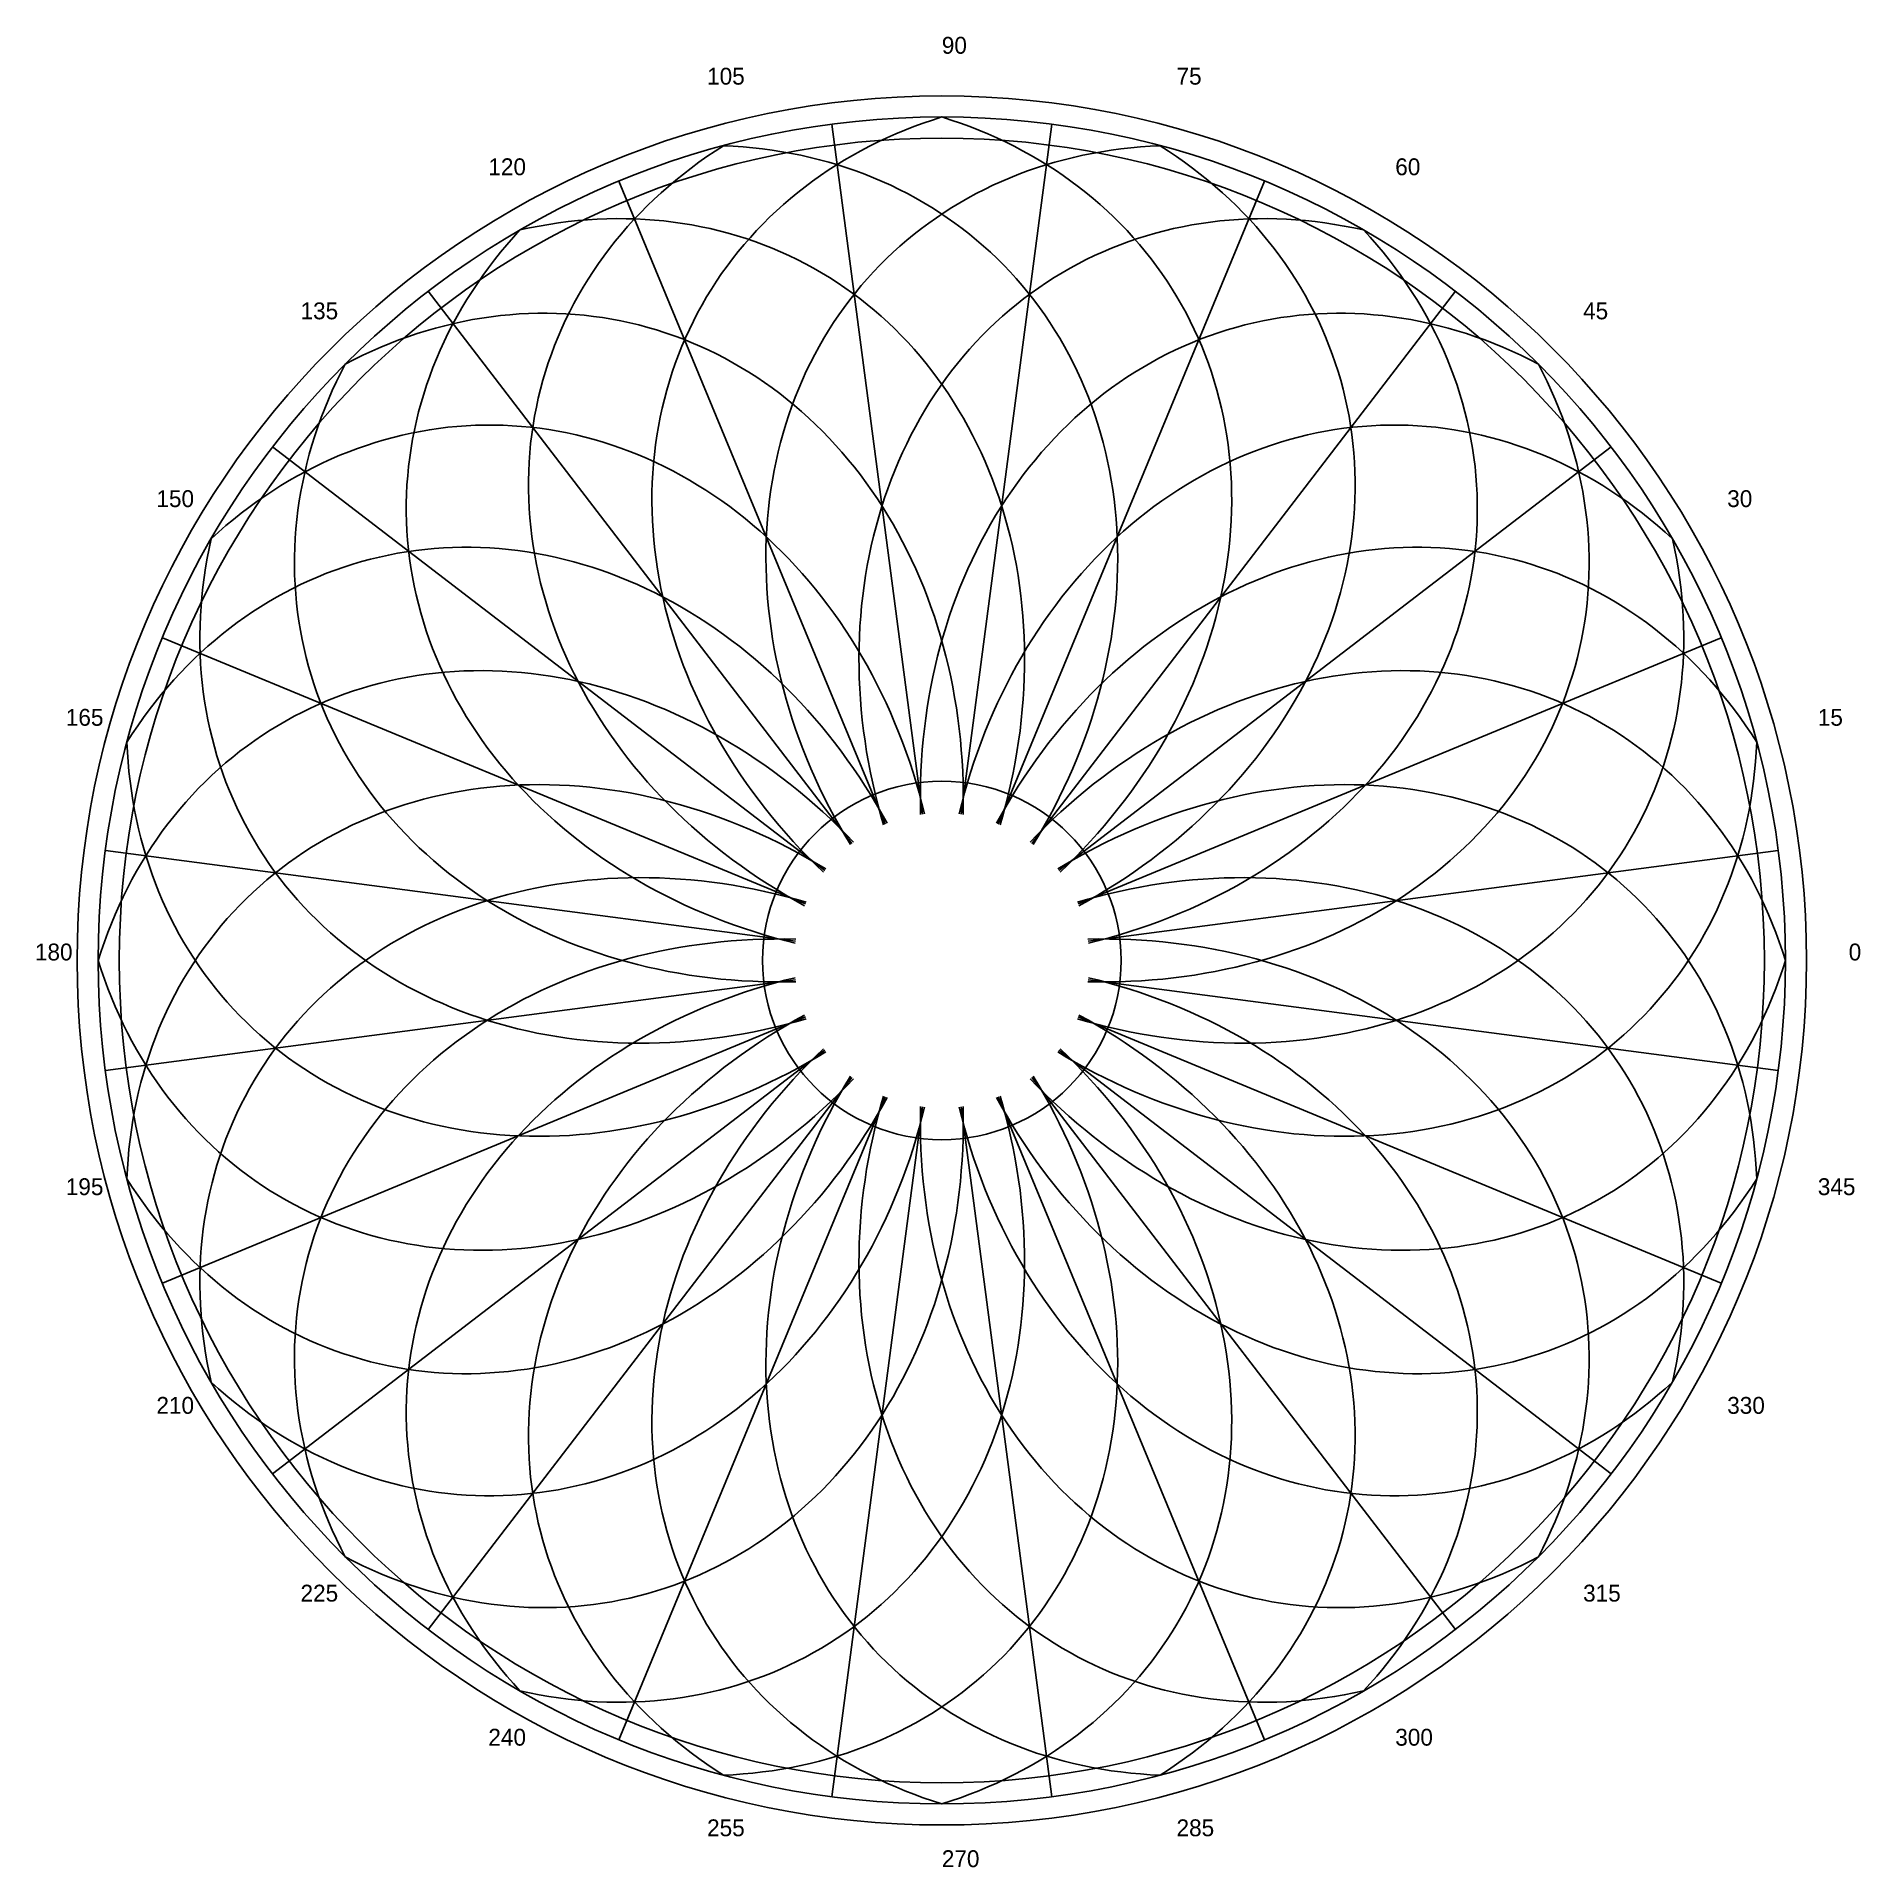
# Model space of a CAD drawing. Header units: millimetres. Extents: x -429 to 436, y -430 to 438.
import ezdxf

# ---------------------------------------------------------------- set-up
doc = ezdxf.new("R2010")
doc.units = ezdxf.units.MM

msp = doc.modelspace()

# ---------------------------------------------------------------- texts
at = {"layer": 'TEXTO'}
for s, p in [('90', (0, 430)), ('105', (-111.2922, 415.3481)), ('75', (111.2922, 415.3481)), ('120', (-215, 372.3909)), ('60', (215, 372.3909)), ('135', (-304.0559, 304.0559)), ('45', (304.0559, 304.0559)), ('150', (-372.3909, 215)), ('30', (372.3909, 215)), ('165', (-415.3481, 111.2922)), ('15', (415.3481, 111.2922)), ('180', (-430, 0)), ('0', (430, 0)), ('195', (-415.3481, -111.2922)), ('345', (415.3481, -111.2922)), ('210', (-372.3909, -215)), ('330', (372.3909, -215)), ('225', (-304.0559, -304.0559)), ('315', (304.0559, -304.0559)), ('240', (-215, -372.3909)), ('300', (215, -372.3909)), ('255', (-111.2922, -415.3481)), ('285', (111.2922, -415.3481)), ('270', (0, -430))]:
    msp.add_text(s, height=8, dxfattribs=at).set_placement(p)

# ---------------------------------------------------------------- linework, layer by layer
at = {"layer": 'ARO'}
for radius in [410, 390]:
    msp.add_circle((0, 0), radius, dxfattribs=at)
at = {"layer": 'ARO_EJE'}
msp.add_circle((0, 0), 400, dxfattribs=at)
at = {"layer": 'CURVAS'}
for points in [[(-56.1105, 41.8523), (-59.7901, 45.4077), (-63.4004, 49.0214), (-66.9398, 52.6919), (-70.4068, 56.4177), (-73.8, 60.1971), (-77.1179, 64.0288), (-80.3593, 67.9109), (-83.5227, 71.842), (-86.6068, 75.8203), (-89.6104, 79.8444), (-92.5322, 83.9124), (-95.371, 88.0226), (-98.1256, 92.1735), (-100.7948, 96.3632), (-103.3776, 100.59), (-105.8729, 104.8521), (-108.2797, 109.1478), (-110.5968, 113.4753), (-112.8235, 117.8328), (-114.9587, 122.2185), (-117.0016, 126.6306), (-118.9512, 131.0671), (-120.807, 135.5264), (-122.5679, 140.0065), (-124.2333, 144.5055), (-125.8026, 149.0216), (-127.275, 153.553), (-128.6499, 158.0977), (-129.9268, 162.6538), (-131.1052, 167.2195), (-132.1845, 171.7928), (-133.1644, 176.3719), (-134.0443, 180.9548), (-134.8239, 185.5397), (-135.503, 190.1246), (-136.0812, 194.7076), (-136.5583, 199.2869), (-136.9341, 203.8605), (-137.2084, 208.4265), (-137.3811, 212.9831), (-137.4522, 217.5282), (-137.4216, 222.0601), (-137.2893, 226.5769), (-137.0554, 231.0767), (-136.7199, 235.5575), (-136.2831, 240.0176), (-135.7451, 244.4551), (-135.1062, 248.8681), (-134.3665, 253.2549), (-133.5264, 257.6135), (-132.5863, 261.9422), (-131.5465, 266.2392), (-130.4075, 270.5027), (-129.1697, 274.731), (-127.8337, 278.9221), (-126.4, 283.0745), (-124.8692, 287.1864), (-123.2419, 291.2561), (-121.5189, 295.2819), (-119.7008, 299.2621), (-117.7884, 303.195), (-115.7825, 307.0791), (-113.6839, 310.9127), (-111.4936, 314.6942), (-109.2123, 318.4221), (-106.8411, 322.0948), (-104.3809, 325.7108), (-101.8328, 329.2685), (-99.1978, 332.7665), (-96.477, 336.2034), (-93.6716, 339.5777), (-90.7827, 342.888), (-87.8115, 346.1329), (-84.7593, 349.3111), (-81.6272, 352.4213), (-78.4167, 355.4621), (-75.1291, 358.4323), (-71.7657, 361.3307), (-68.3279, 364.1561), (-64.8171, 366.9073), (-61.2348, 369.5831), (-57.5826, 372.1824), (-53.8619, 374.7042), (-50.0742, 377.1475), (-46.2211, 379.511), (-42.3044, 381.7941), (-38.3254, 383.9955), (-34.286, 386.1146), (-30.1878, 388.1503), (-26.0325, 390.1017), (-21.8218, 391.9683), (-17.5575, 393.749), (-13.2414, 395.4432), (-8.8752, 397.0502), (-4.4608, 398.5694), (0.0001, 400)], [(56.1105, 41.8523), (59.7901, 45.4077), (63.4004, 49.0214), (66.9398, 52.6919), (70.4068, 56.4177), (73.8, 60.1971), (77.1179, 64.0288), (80.3593, 67.9109), (83.5227, 71.842), (86.6068, 75.8203), (89.6104, 79.8444), (92.5322, 83.9124), (95.371, 88.0226), (98.1256, 92.1735), (100.7948, 96.3632), (103.3776, 100.59), (105.8729, 104.8521), (108.2797, 109.1478), (110.5968, 113.4753), (112.8235, 117.8328), (114.9587, 122.2185), (117.0016, 126.6306), (118.9512, 131.0671), (120.807, 135.5264), (122.5679, 140.0065), (124.2333, 144.5055), (125.8026, 149.0216), (127.275, 153.553), (128.6499, 158.0977), (129.9268, 162.6538), (131.1052, 167.2195), (132.1845, 171.7928), (133.1644, 176.3719), (134.0443, 180.9548), (134.8239, 185.5397), (135.503, 190.1246), (136.0812, 194.7076), (136.5583, 199.2869), (136.9341, 203.8605), (137.2084, 208.4265), (137.3811, 212.9831), (137.4522, 217.5282), (137.4216, 222.0601), (137.2893, 226.5769), (137.0554, 231.0767), (136.7199, 235.5575), (136.2831, 240.0176), (135.7451, 244.4551), (135.1062, 248.8681), (134.3665, 253.2549), (133.5264, 257.6135), (132.5863, 261.9422), (131.5465, 266.2392), (130.4075, 270.5027), (129.1697, 274.731), (127.8337, 278.9221), (126.4, 283.0745), (124.8692, 287.1864), (123.2419, 291.2561), (121.5189, 295.2819), (119.7008, 299.2621), (117.7884, 303.195), (115.7825, 307.0791), (113.6839, 310.9127), (111.4936, 314.6942), (109.2123, 318.4221), (106.8411, 322.0948), (104.3809, 325.7108), (101.8328, 329.2685), (99.1978, 332.7665), (96.477, 336.2034), (93.6716, 339.5777), (90.7827, 342.888), (87.8115, 346.1329), (84.7593, 349.3111), (81.6272, 352.4213), (78.4167, 355.4621), (75.1291, 358.4323), (71.7657, 361.3307), (68.3279, 364.1561), (64.8171, 366.9073), (61.2348, 369.5831), (57.5826, 372.1824), (53.8619, 374.7042), (50.0742, 377.1475), (46.2211, 379.511), (42.3044, 381.7941), (38.3254, 383.9955), (34.286, 386.1146), (30.1878, 388.1503), (26.0325, 390.1017), (21.8218, 391.9683), (17.5575, 393.749), (13.2414, 395.4432), (8.8752, 397.0502), (4.4608, 398.5694), (-0.0001, 400)], [(-65.0307, 25.9038), (-69.5052, 28.3857), (-73.9278, 30.9418), (-78.2965, 33.5712), (-82.6097, 36.2727), (-86.8655, 39.0451), (-91.0621, 41.8874), (-95.1978, 44.7984), (-99.2708, 47.7768), (-103.2795, 50.8213), (-107.2223, 53.9309), (-111.0974, 57.104), (-114.9032, 60.3395), (-118.6383, 63.636), (-122.301, 66.992), (-125.8897, 70.4063), (-129.4031, 73.8774), (-132.8397, 77.4039), (-136.1979, 80.9842), (-139.4765, 84.6169), (-142.6741, 88.3005), (-145.7892, 92.0335), (-148.8208, 95.8143), (-151.7674, 99.6413), (-154.6278, 103.513), (-157.4009, 107.4277), (-160.0856, 111.3838), (-162.6806, 115.3796), (-165.185, 119.4136), (-167.5976, 123.484), (-169.9175, 127.5891), (-172.1437, 131.7272), (-174.2753, 135.8967), (-176.3114, 140.0957), (-178.2511, 144.3226), (-180.0937, 148.5755), (-181.8384, 152.8527), (-183.4844, 157.1525), (-185.0311, 161.473), (-186.4779, 165.8124), (-187.824, 170.169), (-189.069, 174.5409), (-190.2124, 178.9263), (-191.2537, 183.3234), (-192.1924, 187.7304), (-193.0281, 192.1453), (-193.7605, 196.5665), (-194.3894, 200.9921), (-194.9144, 205.4201), (-195.3353, 209.8488), (-195.6519, 214.2764), (-195.8642, 218.7009), (-195.9719, 223.1206), (-195.9752, 227.5336), (-195.8739, 231.9381), (-195.6682, 236.3323), (-195.3581, 240.7143), (-194.9437, 245.0823), (-194.4252, 249.4344), (-193.8028, 253.769), (-193.0768, 258.0841), (-192.2475, 262.378), (-191.3153, 266.6489), (-190.2804, 270.8951), (-189.1434, 275.1146), (-187.9047, 279.3059), (-186.5648, 283.4672), (-185.1244, 287.5967), (-183.5839, 291.6927), (-181.944, 295.7535), (-180.2055, 299.7775), (-178.369, 303.7629), (-176.4353, 307.7081), (-174.4052, 311.6114), (-172.2795, 315.4713), (-170.0592, 319.2861), (-167.7451, 323.0543), (-165.3382, 326.7742), (-162.8396, 330.4444), (-160.2502, 334.0632), (-157.5711, 337.6293), (-154.8034, 341.1411), (-151.9484, 344.5971), (-149.0071, 347.996), (-145.9809, 351.3363), (-142.8709, 354.6166), (-139.6784, 357.8356), (-136.4049, 360.9919), (-133.0516, 364.0841), (-129.6199, 367.1112), (-126.1112, 370.0716), (-122.5271, 372.9644), (-118.869, 375.7881), (-115.1384, 378.5417), (-111.3369, 381.224), (-107.4661, 383.8339), (-103.5275, 386.3703)], [(43.3664, 54.9487), (46.0005, 59.3353), (48.5524, 63.7603), (51.0212, 68.2218), (53.4058, 72.7179), (55.7051, 77.2468), (57.9184, 81.8066), (60.0445, 86.3954), (62.0827, 91.0113), (64.032, 95.6523), (65.8918, 100.3166), (67.6611, 105.0022), (69.3394, 109.7072), (70.9258, 114.4295), (72.4197, 119.1673), (73.8205, 123.9185), (75.1277, 128.6813), (76.3406, 133.4536), (77.4588, 138.2333), (78.4817, 143.0187), (79.4091, 147.8075), (80.2404, 152.598), (80.9754, 157.388), (81.6138, 162.1756), (82.1551, 166.9588), (82.5994, 171.7355), (82.9463, 176.504), (83.1957, 181.262), (83.3476, 186.0077), (83.4018, 190.739), (83.3583, 195.4541), (83.2172, 200.151), (82.9785, 204.8276), (82.6423, 209.4822), (82.2087, 214.1126), (81.678, 218.717), (81.0503, 223.2936), (80.3259, 227.8403), (79.5052, 232.3553), (78.5884, 236.8367), (77.5759, 241.2827), (76.4682, 245.6914), (75.2656, 250.0609), (73.9688, 254.3896), (72.5783, 258.6754), (71.0946, 262.9168), (69.5183, 267.1119), (67.8501, 271.2589), (66.0907, 275.3562), (64.2409, 279.402), (62.3013, 283.3947), (60.2729, 287.3326), (58.1564, 291.2141), (55.9527, 295.0375), (53.6627, 298.8013), (51.2875, 302.5039), (48.8279, 306.1437), (46.2851, 309.7193), (43.6599, 313.2291), (40.9537, 316.6718), (38.1674, 320.0458), (35.3022, 323.3498), (32.3594, 326.5824), (29.3401, 329.7422), (26.2457, 332.828), (23.0773, 335.8384), (19.8363, 338.7722), (16.5241, 341.6282), (13.142, 344.4052), (9.6914, 347.1021), (6.1738, 349.7176), (2.5906, 352.2508), (-1.0566, 354.7006), (-4.7664, 357.066), (-8.5372, 359.3459), (-12.3675, 361.5395), (-16.2556, 363.6457), (-20.2, 365.6639), (-24.199, 367.593), (-28.2509, 369.4323), (-32.3541, 371.1811), (-36.5068, 372.8386), (-40.7074, 374.4041), (-44.954, 375.877), (-49.245, 377.2566), (-53.5785, 378.5424), (-57.9527, 379.7339), (-62.3658, 380.8306), (-66.816, 381.8319), (-71.3015, 382.7375), (-75.8203, 383.5471), (-80.3706, 384.2602), (-84.9505, 384.8766), (-89.5581, 385.396), (-94.1914, 385.8181), (-98.8486, 386.143), (-103.5277, 386.3703)], [(-43.3664, 54.9487), (-46.0005, 59.3353), (-48.5524, 63.7603), (-51.0212, 68.2218), (-53.4058, 72.7179), (-55.7051, 77.2468), (-57.9184, 81.8066), (-60.0445, 86.3954), (-62.0827, 91.0113), (-64.032, 95.6523), (-65.8918, 100.3166), (-67.6611, 105.0022), (-69.3394, 109.7072), (-70.9258, 114.4295), (-72.4197, 119.1673), (-73.8205, 123.9185), (-75.1277, 128.6813), (-76.3406, 133.4536), (-77.4588, 138.2333), (-78.4817, 143.0187), (-79.4091, 147.8075), (-80.2404, 152.598), (-80.9754, 157.388), (-81.6138, 162.1756), (-82.1551, 166.9588), (-82.5994, 171.7355), (-82.9463, 176.504), (-83.1957, 181.262), (-83.3476, 186.0077), (-83.4018, 190.739), (-83.3583, 195.4541), (-83.2172, 200.151), (-82.9785, 204.8276), (-82.6423, 209.4822), (-82.2087, 214.1126), (-81.678, 218.717), (-81.0503, 223.2936), (-80.3259, 227.8403), (-79.5052, 232.3553), (-78.5884, 236.8367), (-77.5759, 241.2827), (-76.4682, 245.6914), (-75.2656, 250.0609), (-73.9688, 254.3896), (-72.5783, 258.6754), (-71.0946, 262.9168), (-69.5183, 267.1119), (-67.8501, 271.2589), (-66.0907, 275.3562), (-64.2409, 279.402), (-62.3013, 283.3947), (-60.2729, 287.3326), (-58.1564, 291.2141), (-55.9527, 295.0375), (-53.6627, 298.8013), (-51.2875, 302.5039), (-48.8279, 306.1437), (-46.2851, 309.7193), (-43.6599, 313.2291), (-40.9537, 316.6718), (-38.1674, 320.0458), (-35.3022, 323.3498), (-32.3594, 326.5824), (-29.3401, 329.7422), (-26.2457, 332.828), (-23.0773, 335.8384), (-19.8363, 338.7722), (-16.5241, 341.6282), (-13.142, 344.4052), (-9.6914, 347.1021), (-6.1738, 349.7176), (-2.5906, 352.2508), (1.0566, 354.7006), (4.7664, 357.066), (8.5372, 359.3459), (12.3675, 361.5395), (16.2556, 363.6457), (20.2, 365.6639), (24.199, 367.593), (28.2509, 369.4323), (32.3541, 371.1811), (36.5068, 372.8386), (40.7074, 374.4041), (44.954, 375.877), (49.245, 377.2566), (53.5785, 378.5424), (57.9527, 379.7339), (62.3658, 380.8306), (66.816, 381.8319), (71.3015, 382.7375), (75.8203, 383.5471), (80.3706, 384.2602), (84.9505, 384.8766), (89.5581, 385.396), (94.1914, 385.8181), (98.8486, 386.143), (103.5277, 386.3703)], [(65.0307, 25.9038), (69.5052, 28.3857), (73.9278, 30.9418), (78.2965, 33.5712), (82.6097, 36.2727), (86.8655, 39.0451), (91.0621, 41.8874), (95.1978, 44.7984), (99.2708, 47.7768), (103.2795, 50.8213), (107.2223, 53.9309), (111.0974, 57.104), (114.9032, 60.3395), (118.6383, 63.636), (122.301, 66.992), (125.8897, 70.4063), (129.4031, 73.8774), (132.8397, 77.4039), (136.1979, 80.9842), (139.4765, 84.6169), (142.6741, 88.3005), (145.7892, 92.0335), (148.8208, 95.8143), (151.7674, 99.6413), (154.6278, 103.513), (157.4009, 107.4277), (160.0856, 111.3838), (162.6806, 115.3796), (165.185, 119.4136), (167.5976, 123.484), (169.9175, 127.5891), (172.1437, 131.7272), (174.2753, 135.8967), (176.3114, 140.0957), (178.2511, 144.3226), (180.0937, 148.5755), (181.8384, 152.8527), (183.4844, 157.1525), (185.0311, 161.473), (186.4779, 165.8124), (187.824, 170.169), (189.069, 174.5409), (190.2124, 178.9263), (191.2537, 183.3234), (192.1924, 187.7304), (193.0281, 192.1453), (193.7605, 196.5665), (194.3894, 200.9921), (194.9144, 205.4201), (195.3353, 209.8488), (195.6519, 214.2764), (195.8642, 218.7009), (195.9719, 223.1206), (195.9752, 227.5336), (195.8739, 231.9381), (195.6682, 236.3323), (195.3581, 240.7143), (194.9437, 245.0823), (194.4252, 249.4344), (193.8028, 253.769), (193.0768, 258.0841), (192.2475, 262.378), (191.3153, 266.6489), (190.2804, 270.8951), (189.1434, 275.1146), (187.9047, 279.3059), (186.5648, 283.4672), (185.1244, 287.5967), (183.5839, 291.6927), (181.944, 295.7535), (180.2055, 299.7775), (178.369, 303.7629), (176.4353, 307.7081), (174.4052, 311.6114), (172.2795, 315.4713), (170.0592, 319.2861), (167.7451, 323.0543), (165.3382, 326.7742), (162.8396, 330.4444), (160.2502, 334.0632), (157.5711, 337.6293), (154.8034, 341.1411), (151.9484, 344.5971), (149.0071, 347.996), (145.9809, 351.3363), (142.8709, 354.6166), (139.6784, 357.8356), (136.4049, 360.9919), (133.0516, 364.0841), (129.6199, 367.1112), (126.1112, 370.0716), (122.5271, 372.9644), (118.869, 375.7881), (115.1384, 378.5417), (111.3369, 381.224), (107.4661, 383.8339), (103.5275, 386.3703)], [(27.6669, 64.3004), (29.0759, 69.2193), (30.3957, 74.154), (31.6256, 79.1024), (32.7652, 84.0626), (33.8141, 89.0322), (34.7717, 94.0095), (35.6378, 98.9922), (36.4118, 103.9783), (37.0935, 108.9658), (37.6827, 113.9525), (38.1791, 118.9363), (38.5824, 123.9153), (38.8925, 128.8874), (39.1093, 133.8504), (39.2327, 138.8023), (39.2626, 143.7411), (39.199, 148.6646), (39.042, 153.571), (38.7916, 158.458), (38.4479, 163.3237), (38.011, 168.1661), (37.4812, 172.9831), (36.8587, 177.7728), (36.1437, 182.5331), (35.3364, 187.2621), (34.4374, 191.9578), (33.4469, 196.6183), (32.3653, 201.2416), (31.193, 205.8257), (29.9307, 210.3689), (28.5788, 214.8692), (27.1378, 219.3247), (25.6083, 223.7336), (23.9911, 228.0941), (22.2868, 232.4043), (20.496, 236.6624), (18.6195, 240.8667), (16.6581, 245.0154), (14.6127, 249.1069), (12.484, 253.1393), (10.273, 257.111), (7.9805, 261.0205), (5.6076, 264.866), (3.1551, 268.6459), (0.6242, 272.3587), (-1.9841, 276.0029), (-4.6688, 279.5769), (-7.4287, 283.0792), (-10.2626, 286.5084), (-13.1695, 289.863), (-16.148, 293.1418), (-19.197, 296.3432), (-22.3152, 299.466), (-25.5012, 302.5088), (-28.7539, 305.4705), (-32.0717, 308.3497), (-35.4533, 311.1453), (-38.8974, 313.8561), (-42.4025, 316.481), (-45.9671, 319.019), (-49.5897, 321.4688), (-53.2689, 323.8296), (-57.0032, 326.1003), (-60.7909, 328.28), (-64.6304, 330.3678), (-68.5203, 332.3628), (-72.4589, 334.2643), (-76.4445, 336.0713), (-80.4755, 337.7832), (-84.5502, 339.3992), (-88.6669, 340.9187), (-92.8239, 342.341), (-97.0195, 343.6656), (-101.2519, 344.8919), (-105.5194, 346.0194), (-109.8202, 347.0475), (-114.1525, 347.976), (-118.5145, 348.8044), (-122.9044, 349.5324), (-127.3204, 350.1595), (-131.7606, 350.6858), (-136.2232, 351.1107), (-140.7064, 351.4343), (-145.2082, 351.6564), (-149.7268, 351.7768), (-154.2604, 351.7955), (-158.807, 351.7126), (-163.3647, 351.528), (-167.9317, 351.2419), (-172.5061, 350.8543), (-177.0859, 350.3654), (-181.6692, 349.7754), (-186.2543, 349.0846), (-190.839, 348.2932), (-195.4216, 347.4016), (-200.0001, 346.4101)], [(-27.6669, 64.3004), (-29.0759, 69.2193), (-30.3957, 74.154), (-31.6256, 79.1024), (-32.7652, 84.0626), (-33.8141, 89.0322), (-34.7717, 94.0095), (-35.6378, 98.9922), (-36.4118, 103.9783), (-37.0935, 108.9658), (-37.6827, 113.9525), (-38.1791, 118.9363), (-38.5824, 123.9153), (-38.8925, 128.8874), (-39.1093, 133.8504), (-39.2327, 138.8023), (-39.2626, 143.7411), (-39.199, 148.6646), (-39.042, 153.571), (-38.7916, 158.458), (-38.4479, 163.3237), (-38.011, 168.1661), (-37.4812, 172.9831), (-36.8587, 177.7728), (-36.1437, 182.5331), (-35.3364, 187.2621), (-34.4374, 191.9578), (-33.4469, 196.6183), (-32.3653, 201.2416), (-31.193, 205.8257), (-29.9307, 210.3689), (-28.5788, 214.8692), (-27.1378, 219.3247), (-25.6083, 223.7336), (-23.9911, 228.0941), (-22.2868, 232.4043), (-20.496, 236.6624), (-18.6195, 240.8667), (-16.6581, 245.0154), (-14.6127, 249.1069), (-12.484, 253.1393), (-10.273, 257.111), (-7.9805, 261.0205), (-5.6076, 264.866), (-3.1551, 268.6459), (-0.6242, 272.3587), (1.9841, 276.0029), (4.6688, 279.5769), (7.4287, 283.0792), (10.2626, 286.5084), (13.1695, 289.863), (16.148, 293.1418), (19.197, 296.3432), (22.3152, 299.466), (25.5012, 302.5088), (28.7539, 305.4705), (32.0717, 308.3497), (35.4533, 311.1453), (38.8974, 313.8561), (42.4025, 316.481), (45.9671, 319.019), (49.5897, 321.4688), (53.2689, 323.8296), (57.0032, 326.1003), (60.7909, 328.28), (64.6304, 330.3678), (68.5203, 332.3628), (72.4589, 334.2643), (76.4445, 336.0713), (80.4755, 337.7832), (84.5502, 339.3992), (88.6669, 340.9187), (92.8239, 342.341), (97.0195, 343.6656), (101.2519, 344.8919), (105.5194, 346.0194), (109.8202, 347.0475), (114.1525, 347.976), (118.5145, 348.8044), (122.9044, 349.5324), (127.3204, 350.1595), (131.7606, 350.6858), (136.2232, 351.1107), (140.7064, 351.4343), (145.2082, 351.6564), (149.7268, 351.7768), (154.2604, 351.7955), (158.807, 351.7126), (163.3647, 351.528), (167.9317, 351.2419), (172.5061, 350.8543), (177.0859, 350.3654), (181.6692, 349.7754), (186.2543, 349.0846), (190.839, 348.2932), (195.4216, 347.4016), (200.0001, 346.4101)], [(-69.5192, 8.1899), (-74.4837, 9.4292), (-79.4171, 10.7536), (-84.3175, 12.1627), (-89.1829, 13.6558), (-94.0112, 15.2323), (-98.8005, 16.8916), (-103.5486, 18.6329), (-108.2538, 20.4556), (-112.9139, 22.3589), (-117.5271, 24.342), (-122.0914, 26.4041), (-126.605, 28.5443), (-131.066, 30.7618), (-135.4725, 33.0555), (-139.8226, 35.4246), (-144.1147, 37.8681), (-148.3469, 40.385), (-152.5173, 42.9741), (-156.6244, 45.6345), (-160.6664, 48.365), (-164.6416, 51.1645), (-168.5484, 54.0319), (-172.3851, 56.9658), (-176.1501, 59.9652), (-179.8419, 63.0288), (-183.459, 66.1553), (-186.9998, 69.3433), (-190.4629, 72.5916), (-193.8468, 75.8989), (-197.1502, 79.2637), (-200.3716, 82.6847), (-203.5097, 86.1604), (-206.5632, 89.6893), (-209.5308, 93.2701), (-212.4114, 96.9012), (-215.2036, 100.5812), (-217.9064, 104.3084), (-220.5186, 108.0813), (-223.0392, 111.8985), (-225.467, 115.7582), (-227.8012, 119.6589), (-230.0406, 123.5989), (-232.1844, 127.5767), (-234.2318, 131.5906), (-236.1817, 135.6388), (-238.0335, 139.7198), (-239.7863, 143.8317), (-241.4395, 147.973), (-242.9922, 152.1419), (-244.444, 156.3366), (-245.7942, 160.5555), (-247.0422, 164.7967), (-248.1876, 169.0585), (-249.2297, 173.3391), (-250.1683, 177.6368), (-251.0028, 181.9497), (-251.7331, 186.2761), (-252.3587, 190.6142), (-252.8794, 194.9621), (-253.295, 199.3181), (-253.6053, 203.6804), (-253.8102, 208.047), (-253.9095, 212.4163), (-253.9034, 216.7864), (-253.7917, 221.1555), (-253.5745, 225.5217), (-253.2519, 229.8834), (-252.8241, 234.2385), (-252.2911, 238.5854), (-251.6532, 242.9222), (-250.9108, 247.2471), (-250.0641, 251.5583), (-249.1134, 255.8541), (-248.0592, 260.1326), (-246.9019, 264.3922), (-245.6419, 268.6308), (-244.2799, 272.847), (-242.8162, 277.0388), (-241.2517, 281.2045), (-239.5869, 285.3425), (-237.8225, 289.4509), (-235.9592, 293.5281), (-233.9978, 297.5724), (-231.9392, 301.5822), (-229.7842, 305.5556), (-227.5337, 309.4912), (-225.1886, 313.3872), (-222.7498, 317.242), (-220.2185, 321.0541), (-217.5957, 324.8218), (-214.8824, 328.5435), (-212.0798, 332.2179), (-209.189, 335.8432), (-206.2113, 339.418), (-203.1478, 342.9408), (-199.9999, 346.4102)], [(69.5192, 8.1899), (74.4837, 9.4292), (79.4171, 10.7536), (84.3175, 12.1627), (89.1829, 13.6558), (94.0112, 15.2323), (98.8005, 16.8916), (103.5486, 18.6329), (108.2538, 20.4556), (112.9139, 22.3589), (117.5271, 24.342), (122.0914, 26.4041), (126.605, 28.5443), (131.066, 30.7618), (135.4725, 33.0555), (139.8226, 35.4246), (144.1147, 37.8681), (148.3469, 40.385), (152.5173, 42.9741), (156.6244, 45.6345), (160.6664, 48.365), (164.6416, 51.1645), (168.5484, 54.0319), (172.3851, 56.9658), (176.1501, 59.9652), (179.8419, 63.0288), (183.459, 66.1553), (186.9998, 69.3433), (190.4629, 72.5916), (193.8468, 75.8989), (197.1502, 79.2637), (200.3716, 82.6847), (203.5097, 86.1604), (206.5632, 89.6893), (209.5308, 93.2701), (212.4114, 96.9012), (215.2036, 100.5812), (217.9064, 104.3084), (220.5186, 108.0813), (223.0392, 111.8985), (225.467, 115.7582), (227.8012, 119.6589), (230.0406, 123.5989), (232.1844, 127.5767), (234.2318, 131.5906), (236.1817, 135.6388), (238.0335, 139.7198), (239.7863, 143.8317), (241.4395, 147.973), (242.9922, 152.1419), (244.444, 156.3366), (245.7942, 160.5555), (247.0422, 164.7967), (248.1876, 169.0585), (249.2297, 173.3391), (250.1683, 177.6368), (251.0028, 181.9497), (251.7331, 186.2761), (252.3587, 190.6142), (252.8794, 194.9621), (253.295, 199.3181), (253.6053, 203.6804), (253.8102, 208.047), (253.9095, 212.4163), (253.9034, 216.7864), (253.7917, 221.1555), (253.5745, 225.5217), (253.2519, 229.8834), (252.8241, 234.2385), (252.2911, 238.5854), (251.6532, 242.9222), (250.9108, 247.2471), (250.0641, 251.5583), (249.1134, 255.8541), (248.0592, 260.1326), (246.9019, 264.3922), (245.6419, 268.6308), (244.2799, 272.847), (242.8162, 277.0388), (241.2517, 281.2045), (239.5869, 285.3425), (237.8225, 289.4509), (235.9592, 293.5281), (233.9978, 297.5724), (231.9392, 301.5822), (229.7842, 305.5556), (227.5337, 309.4912), (225.1886, 313.3872), (222.7498, 317.242), (220.2185, 321.0541), (217.5957, 324.8218), (214.8824, 328.5435), (212.0798, 332.2179), (209.189, 335.8432), (206.2113, 339.418), (203.1478, 342.9408), (199.9999, 346.4102)], [(10.082, 69.2701), (10.1699, 74.3861), (10.1675, 79.4943), (10.0748, 84.5924), (9.8918, 89.6785), (9.6187, 94.7503), (9.2555, 99.8058), (8.8024, 104.8429), (8.2595, 109.8594), (7.6272, 114.8534), (6.9056, 119.8226), (6.0952, 124.7652), (5.1961, 129.6789), (4.2088, 134.5618), (3.1337, 139.4118), (1.9712, 144.2269), (0.7218, 149.0051), (-0.6139, 153.7445), (-2.0354, 158.443), (-3.5421, 163.0987), (-5.1335, 167.7096), (-6.8087, 172.2739), (-8.5672, 176.7897), (-10.4082, 181.2551), (-12.3309, 185.6681), (-14.3346, 190.027), (-16.4184, 194.3301), (-18.5814, 198.5754), (-20.8227, 202.7612), (-23.1415, 206.8858), (-25.5367, 210.9474), (-28.0073, 214.9444), (-30.5523, 218.8752), (-33.1708, 222.738), (-35.8614, 226.5313), (-38.6233, 230.2535), (-41.4551, 233.903), (-44.3558, 237.4784), (-47.3241, 240.9782), (-50.3588, 244.4008), (-53.4587, 247.7449), (-56.6223, 251.009), (-59.8485, 254.1919), (-63.1359, 257.2922), (-66.4831, 260.3087), (-69.8887, 263.2399), (-73.3513, 266.0848), (-76.8695, 268.8422), (-80.4418, 271.5108), (-84.0668, 274.0897), (-87.7428, 276.5777), (-91.4685, 278.9738), (-95.2421, 281.277), (-99.0623, 283.4863), (-102.9274, 285.6009), (-106.8357, 287.6198), (-110.7856, 289.5422), (-114.7756, 291.3673), (-118.804, 293.0943), (-122.869, 294.7226), (-126.969, 296.2515), (-131.1023, 297.6802), (-135.2671, 299.0083), (-139.4618, 300.2352), (-143.6846, 301.3603), (-147.9337, 302.3832), (-152.2074, 303.3035), (-156.5039, 304.1208), (-160.8213, 304.8347), (-165.158, 305.4449), (-169.5122, 305.9513), (-173.8819, 306.3535), (-178.2654, 306.6515), (-182.6608, 306.845), (-187.0664, 306.9341), (-191.4803, 306.9186), (-195.9007, 306.7986), (-200.3256, 306.5742), (-204.7534, 306.2454), (-209.1822, 305.8123), (-213.61, 305.2752), (-218.0351, 304.6343), (-222.4557, 303.8898), (-226.8698, 303.042), (-231.2757, 302.0913), (-235.6715, 301.0381), (-240.0555, 299.8829), (-244.4257, 298.626), (-248.7803, 297.2681), (-253.1177, 295.8097), (-257.4358, 294.2513), (-261.733, 292.5938), (-266.0075, 290.8376), (-270.2575, 288.9837), (-274.4812, 287.0326), (-278.6769, 284.9854), (-282.8428, 282.8426)], [(-10.082, 69.2701), (-10.1699, 74.3861), (-10.1675, 79.4943), (-10.0748, 84.5924), (-9.8918, 89.6785), (-9.6187, 94.7503), (-9.2555, 99.8058), (-8.8024, 104.8429), (-8.2595, 109.8594), (-7.6272, 114.8534), (-6.9056, 119.8226), (-6.0952, 124.7652), (-5.1961, 129.6789), (-4.2088, 134.5618), (-3.1337, 139.4118), (-1.9712, 144.2269), (-0.7218, 149.0051), (0.6139, 153.7445), (2.0354, 158.443), (3.5421, 163.0987), (5.1335, 167.7096), (6.8087, 172.2739), (8.5672, 176.7897), (10.4082, 181.2551), (12.3309, 185.6681), (14.3346, 190.027), (16.4184, 194.3301), (18.5814, 198.5754), (20.8227, 202.7612), (23.1415, 206.8858), (25.5367, 210.9474), (28.0073, 214.9444), (30.5523, 218.8752), (33.1708, 222.738), (35.8614, 226.5313), (38.6233, 230.2535), (41.4551, 233.903), (44.3558, 237.4784), (47.3241, 240.9782), (50.3588, 244.4008), (53.4587, 247.7449), (56.6223, 251.009), (59.8485, 254.1919), (63.1359, 257.2922), (66.4831, 260.3087), (69.8887, 263.2399), (73.3513, 266.0848), (76.8695, 268.8422), (80.4418, 271.5108), (84.0668, 274.0897), (87.7428, 276.5777), (91.4685, 278.9738), (95.2421, 281.277), (99.0623, 283.4863), (102.9274, 285.6009), (106.8357, 287.6198), (110.7856, 289.5422), (114.7756, 291.3673), (118.804, 293.0943), (122.869, 294.7226), (126.969, 296.2515), (131.1023, 297.6802), (135.2671, 299.0083), (139.4618, 300.2352), (143.6846, 301.3603), (147.9337, 302.3832), (152.2074, 303.3035), (156.5039, 304.1208), (160.8213, 304.8347), (165.158, 305.4449), (169.5122, 305.9513), (173.8819, 306.3535), (178.2654, 306.6515), (182.6608, 306.845), (187.0664, 306.9341), (191.4803, 306.9186), (195.9007, 306.7986), (200.3256, 306.5742), (204.7534, 306.2454), (209.1822, 305.8123), (213.61, 305.2752), (218.0351, 304.6343), (222.4557, 303.8898), (226.8698, 303.042), (231.2757, 302.0913), (235.6715, 301.0381), (240.0555, 299.8829), (244.4257, 298.626), (248.7803, 297.2681), (253.1177, 295.8097), (257.4358, 294.2513), (261.733, 292.5938), (266.0075, 290.8376), (270.2575, 288.9837), (274.4812, 287.0326), (278.6769, 284.9854), (282.8428, 282.8426)], [(-69.2701, -10.082), (-74.3861, -10.1699), (-79.4943, -10.1675), (-84.5924, -10.0748), (-89.6785, -9.8918), (-94.7503, -9.6187), (-99.8058, -9.2555), (-104.8429, -8.8024), (-109.8594, -8.2595), (-114.8534, -7.6272), (-119.8226, -6.9056), (-124.7652, -6.0952), (-129.6789, -5.1961), (-134.5618, -4.2088), (-139.4118, -3.1337), (-144.2269, -1.9712), (-149.0051, -0.7218), (-153.7445, 0.6139), (-158.443, 2.0354), (-163.0987, 3.5421), (-167.7096, 5.1335), (-172.2739, 6.8087), (-176.7897, 8.5672), (-181.2551, 10.4082), (-185.6681, 12.3309), (-190.027, 14.3346), (-194.3301, 16.4184), (-198.5754, 18.5814), (-202.7612, 20.8227), (-206.8858, 23.1415), (-210.9474, 25.5367), (-214.9444, 28.0073), (-218.8752, 30.5523), (-222.738, 33.1708), (-226.5313, 35.8614), (-230.2535, 38.6233), (-233.903, 41.4551), (-237.4784, 44.3558), (-240.9782, 47.3241), (-244.4008, 50.3588), (-247.7449, 53.4587), (-251.009, 56.6223), (-254.1919, 59.8485), (-257.2922, 63.1359), (-260.3087, 66.4831), (-263.2399, 69.8887), (-266.0848, 73.3513), (-268.8422, 76.8695), (-271.5108, 80.4418), (-274.0897, 84.0668), (-276.5777, 87.7428), (-278.9738, 91.4685), (-281.277, 95.2421), (-283.4863, 99.0623), (-285.6009, 102.9274), (-287.6198, 106.8357), (-289.5422, 110.7856), (-291.3673, 114.7756), (-293.0943, 118.804), (-294.7226, 122.869), (-296.2515, 126.969), (-297.6802, 131.1023), (-299.0083, 135.2671), (-300.2352, 139.4618), (-301.3603, 143.6846), (-302.3832, 147.9337), (-303.3035, 152.2074), (-304.1208, 156.5039), (-304.8347, 160.8213), (-305.4449, 165.158), (-305.9513, 169.5122), (-306.3535, 173.8819), (-306.6515, 178.2654), (-306.845, 182.6608), (-306.9341, 187.0664), (-306.9186, 191.4803), (-306.7986, 195.9007), (-306.5742, 200.3256), (-306.2454, 204.7534), (-305.8123, 209.1822), (-305.2752, 213.61), (-304.6343, 218.0351), (-303.8898, 222.4557), (-303.042, 226.8698), (-302.0913, 231.2757), (-301.0381, 235.6715), (-299.8829, 240.0555), (-298.626, 244.4257), (-297.2681, 248.7803), (-295.8097, 253.1177), (-294.2513, 257.4358), (-292.5938, 261.733), (-290.8376, 266.0075), (-288.9837, 270.2575), (-287.0326, 274.4812), (-284.9854, 278.6769), (-282.8426, 282.8428)], [(69.2701, -10.082), (74.3861, -10.1699), (79.4943, -10.1675), (84.5924, -10.0748), (89.6785, -9.8918), (94.7503, -9.6187), (99.8058, -9.2555), (104.8429, -8.8024), (109.8594, -8.2595), (114.8534, -7.6272), (119.8226, -6.9056), (124.7652, -6.0952), (129.6789, -5.1961), (134.5618, -4.2088), (139.4118, -3.1337), (144.2269, -1.9712), (149.0051, -0.7218), (153.7445, 0.6139), (158.443, 2.0354), (163.0987, 3.5421), (167.7096, 5.1335), (172.2739, 6.8087), (176.7897, 8.5672), (181.2551, 10.4082), (185.6681, 12.3309), (190.027, 14.3346), (194.3301, 16.4184), (198.5754, 18.5814), (202.7612, 20.8227), (206.8858, 23.1415), (210.9474, 25.5367), (214.9444, 28.0073), (218.8752, 30.5523), (222.738, 33.1708), (226.5313, 35.8614), (230.2535, 38.6233), (233.903, 41.4551), (237.4784, 44.3558), (240.9782, 47.3241), (244.4008, 50.3588), (247.7449, 53.4587), (251.009, 56.6223), (254.1919, 59.8485), (257.2922, 63.1359), (260.3087, 66.4831), (263.2399, 69.8887), (266.0848, 73.3513), (268.8422, 76.8695), (271.5108, 80.4418), (274.0897, 84.0668), (276.5777, 87.7428), (278.9738, 91.4685), (281.277, 95.2421), (283.4863, 99.0623), (285.6009, 102.9274), (287.6198, 106.8357), (289.5422, 110.7856), (291.3673, 114.7756), (293.0943, 118.804), (294.7226, 122.869), (296.2515, 126.969), (297.6802, 131.1023), (299.0083, 135.2671), (300.2352, 139.4618), (301.3603, 143.6846), (302.3832, 147.9337), (303.3035, 152.2074), (304.1208, 156.5039), (304.8347, 160.8213), (305.4449, 165.158), (305.9513, 169.5122), (306.3535, 173.8819), (306.6515, 178.2654), (306.845, 182.6608), (306.9341, 187.0664), (306.9186, 191.4803), (306.7986, 195.9007), (306.5742, 200.3256), (306.2454, 204.7534), (305.8123, 209.1822), (305.2752, 213.61), (304.6343, 218.0351), (303.8898, 222.4557), (303.042, 226.8698), (302.0913, 231.2757), (301.0381, 235.6715), (299.8829, 240.0555), (298.626, 244.4257), (297.2681, 248.7803), (295.8097, 253.1177), (294.2513, 257.4358), (292.5938, 261.733), (290.8376, 266.0075), (288.9837, 270.2575), (287.0326, 274.4812), (284.9854, 278.6769), (282.8426, 282.8428)], [(-8.1899, 69.5192), (-9.4292, 74.4837), (-10.7536, 79.4171), (-12.1627, 84.3175), (-13.6558, 89.1829), (-15.2323, 94.0112), (-16.8916, 98.8005), (-18.6329, 103.5486), (-20.4556, 108.2538), (-22.3589, 112.9139), (-24.342, 117.5271), (-26.4041, 122.0914), (-28.5443, 126.605), (-30.7618, 131.066), (-33.0555, 135.4725), (-35.4246, 139.8226), (-37.8681, 144.1147), (-40.385, 148.3469), (-42.9741, 152.5173), (-45.6345, 156.6244), (-48.365, 160.6664), (-51.1645, 164.6416), (-54.0319, 168.5484), (-56.9658, 172.3851), (-59.9652, 176.1501), (-63.0288, 179.8419), (-66.1553, 183.459), (-69.3433, 186.9998), (-72.5916, 190.4629), (-75.8989, 193.8468), (-79.2637, 197.1502), (-82.6847, 200.3716), (-86.1604, 203.5097), (-89.6893, 206.5632), (-93.2701, 209.5308), (-96.9012, 212.4114), (-100.5812, 215.2036), (-104.3084, 217.9064), (-108.0813, 220.5186), (-111.8985, 223.0392), (-115.7582, 225.467), (-119.6589, 227.8012), (-123.5989, 230.0406), (-127.5767, 232.1844), (-131.5906, 234.2318), (-135.6388, 236.1817), (-139.7198, 238.0335), (-143.8317, 239.7863), (-147.973, 241.4395), (-152.1419, 242.9922), (-156.3366, 244.444), (-160.5555, 245.7942), (-164.7967, 247.0422), (-169.0585, 248.1876), (-173.3391, 249.2297), (-177.6368, 250.1683), (-181.9497, 251.0028), (-186.2761, 251.7331), (-190.6142, 252.3587), (-194.9621, 252.8794), (-199.3181, 253.295), (-203.6804, 253.6053), (-208.047, 253.8102), (-212.4163, 253.9095), (-216.7864, 253.9034), (-221.1555, 253.7917), (-225.5217, 253.5745), (-229.8834, 253.2519), (-234.2385, 252.8241), (-238.5854, 252.2911), (-242.9222, 251.6532), (-247.2471, 250.9108), (-251.5583, 250.0641), (-255.8541, 249.1134), (-260.1326, 248.0592), (-264.3922, 246.9019), (-268.6308, 245.6419), (-272.847, 244.2799), (-277.0388, 242.8162), (-281.2045, 241.2517), (-285.3425, 239.5869), (-289.4509, 237.8225), (-293.5281, 235.9592), (-297.5724, 233.9978), (-301.5822, 231.9392), (-305.5556, 229.7842), (-309.4912, 227.5337), (-313.3872, 225.1886), (-317.242, 222.7498), (-321.0541, 220.2185), (-324.8218, 217.5957), (-328.5435, 214.8824), (-332.2179, 212.0798), (-335.8432, 209.189), (-339.418, 206.2113), (-342.9408, 203.1478), (-346.4102, 199.9999)], [(8.1899, 69.5192), (9.4292, 74.4837), (10.7536, 79.4171), (12.1627, 84.3175), (13.6558, 89.1829), (15.2323, 94.0112), (16.8916, 98.8005), (18.6329, 103.5486), (20.4556, 108.2538), (22.3589, 112.9139), (24.342, 117.5271), (26.4041, 122.0914), (28.5443, 126.605), (30.7618, 131.066), (33.0555, 135.4725), (35.4246, 139.8226), (37.8681, 144.1147), (40.385, 148.3469), (42.9741, 152.5173), (45.6345, 156.6244), (48.365, 160.6664), (51.1645, 164.6416), (54.0319, 168.5484), (56.9658, 172.3851), (59.9652, 176.1501), (63.0288, 179.8419), (66.1553, 183.459), (69.3433, 186.9998), (72.5916, 190.4629), (75.8989, 193.8468), (79.2637, 197.1502), (82.6847, 200.3716), (86.1604, 203.5097), (89.6893, 206.5632), (93.2701, 209.5308), (96.9012, 212.4114), (100.5812, 215.2036), (104.3084, 217.9064), (108.0813, 220.5186), (111.8985, 223.0392), (115.7582, 225.467), (119.6589, 227.8012), (123.5989, 230.0406), (127.5767, 232.1844), (131.5906, 234.2318), (135.6388, 236.1817), (139.7198, 238.0335), (143.8317, 239.7863), (147.973, 241.4395), (152.1419, 242.9922), (156.3366, 244.444), (160.5555, 245.7942), (164.7967, 247.0422), (169.0585, 248.1876), (173.3391, 249.2297), (177.6368, 250.1683), (181.9497, 251.0028), (186.2761, 251.7331), (190.6142, 252.3587), (194.9621, 252.8794), (199.3181, 253.295), (203.6804, 253.6053), (208.047, 253.8102), (212.4163, 253.9095), (216.7864, 253.9034), (221.1555, 253.7917), (225.5217, 253.5745), (229.8834, 253.2519), (234.2385, 252.8241), (238.5854, 252.2911), (242.9222, 251.6532), (247.2471, 250.9108), (251.5583, 250.0641), (255.8541, 249.1134), (260.1326, 248.0592), (264.3922, 246.9019), (268.6308, 245.6419), (272.847, 244.2799), (277.0388, 242.8162), (281.2045, 241.2517), (285.3425, 239.5869), (289.4509, 237.8225), (293.5281, 235.9592), (297.5724, 233.9978), (301.5822, 231.9392), (305.5556, 229.7842), (309.4912, 227.5337), (313.3872, 225.1886), (317.242, 222.7498), (321.0541, 220.2185), (324.8218, 217.5957), (328.5435, 214.8824), (332.2179, 212.0798), (335.8432, 209.189), (339.418, 206.2113), (342.9408, 203.1478), (346.4102, 199.9999)], [(-64.3004, -27.6669), (-69.2193, -29.0759), (-74.154, -30.3957), (-79.1024, -31.6256), (-84.0626, -32.7652), (-89.0322, -33.8141), (-94.0095, -34.7717), (-98.9922, -35.6378), (-103.9783, -36.4118), (-108.9658, -37.0935), (-113.9525, -37.6827), (-118.9363, -38.1791), (-123.9153, -38.5824), (-128.8874, -38.8925), (-133.8504, -39.1093), (-138.8023, -39.2327), (-143.7411, -39.2626), (-148.6646, -39.199), (-153.571, -39.042), (-158.458, -38.7916), (-163.3237, -38.4479), (-168.1661, -38.011), (-172.9831, -37.4812), (-177.7728, -36.8587), (-182.5331, -36.1437), (-187.2621, -35.3364), (-191.9578, -34.4374), (-196.6183, -33.4469), (-201.2416, -32.3653), (-205.8257, -31.193), (-210.3689, -29.9307), (-214.8692, -28.5788), (-219.3247, -27.1378), (-223.7336, -25.6083), (-228.0941, -23.9911), (-232.4043, -22.2868), (-236.6624, -20.496), (-240.8667, -18.6195), (-245.0154, -16.6581), (-249.1069, -14.6127), (-253.1393, -12.484), (-257.111, -10.273), (-261.0205, -7.9805), (-264.866, -5.6076), (-268.6459, -3.1551), (-272.3587, -0.6242), (-276.0029, 1.9841), (-279.5769, 4.6688), (-283.0792, 7.4287), (-286.5084, 10.2626), (-289.863, 13.1695), (-293.1418, 16.148), (-296.3432, 19.197), (-299.466, 22.3152), (-302.5088, 25.5012), (-305.4705, 28.7539), (-308.3497, 32.0717), (-311.1453, 35.4533), (-313.8561, 38.8974), (-316.481, 42.4025), (-319.019, 45.9671), (-321.4688, 49.5897), (-323.8296, 53.2689), (-326.1003, 57.0032), (-328.28, 60.7909), (-330.3678, 64.6304), (-332.3628, 68.5203), (-334.2643, 72.4589), (-336.0713, 76.4445), (-337.7832, 80.4755), (-339.3992, 84.5502), (-340.9187, 88.6669), (-342.341, 92.8239), (-343.6656, 97.0195), (-344.8919, 101.2519), (-346.0194, 105.5194), (-347.0475, 109.8202), (-347.976, 114.1525), (-348.8044, 118.5145), (-349.5324, 122.9044), (-350.1595, 127.3204), (-350.6858, 131.7606), (-351.1107, 136.2232), (-351.4343, 140.7064), (-351.6564, 145.2082), (-351.7768, 149.7268), (-351.7955, 154.2604), (-351.7126, 158.807), (-351.528, 163.3647), (-351.2419, 167.9317), (-350.8543, 172.5061), (-350.3654, 177.0859), (-349.7754, 181.6692), (-349.0846, 186.2543), (-348.2932, 190.839), (-347.4016, 195.4216), (-346.4101, 200.0001)], [(64.3004, -27.6669), (69.2193, -29.0759), (74.154, -30.3957), (79.1024, -31.6256), (84.0626, -32.7652), (89.0322, -33.8141), (94.0095, -34.7717), (98.9922, -35.6378), (103.9783, -36.4118), (108.9658, -37.0935), (113.9525, -37.6827), (118.9363, -38.1791), (123.9153, -38.5824), (128.8874, -38.8925), (133.8504, -39.1093), (138.8023, -39.2327), (143.7411, -39.2626), (148.6646, -39.199), (153.571, -39.042), (158.458, -38.7916), (163.3237, -38.4479), (168.1661, -38.011), (172.9831, -37.4812), (177.7728, -36.8587), (182.5331, -36.1437), (187.2621, -35.3364), (191.9578, -34.4374), (196.6183, -33.4469), (201.2416, -32.3653), (205.8257, -31.193), (210.3689, -29.9307), (214.8692, -28.5788), (219.3247, -27.1378), (223.7336, -25.6083), (228.0941, -23.9911), (232.4043, -22.2868), (236.6624, -20.496), (240.8667, -18.6195), (245.0154, -16.6581), (249.1069, -14.6127), (253.1393, -12.484), (257.111, -10.273), (261.0205, -7.9805), (264.866, -5.6076), (268.6459, -3.1551), (272.3587, -0.6242), (276.0029, 1.9841), (279.5769, 4.6688), (283.0792, 7.4287), (286.5084, 10.2626), (289.863, 13.1695), (293.1418, 16.148), (296.3432, 19.197), (299.466, 22.3152), (302.5088, 25.5012), (305.4705, 28.7539), (308.3497, 32.0717), (311.1453, 35.4533), (313.8561, 38.8974), (316.481, 42.4025), (319.019, 45.9671), (321.4688, 49.5897), (323.8296, 53.2689), (326.1003, 57.0032), (328.28, 60.7909), (330.3678, 64.6304), (332.3628, 68.5203), (334.2643, 72.4589), (336.0713, 76.4445), (337.7832, 80.4755), (339.3992, 84.5502), (340.9187, 88.6669), (342.341, 92.8239), (343.6656, 97.0195), (344.8919, 101.2519), (346.0194, 105.5194), (347.0475, 109.8202), (347.976, 114.1525), (348.8044, 118.5145), (349.5324, 122.9044), (350.1595, 127.3204), (350.6858, 131.7606), (351.1107, 136.2232), (351.4343, 140.7064), (351.6564, 145.2082), (351.7768, 149.7268), (351.7955, 154.2604), (351.7126, 158.807), (351.528, 163.3647), (351.2419, 167.9317), (350.8543, 172.5061), (350.3654, 177.0859), (349.7754, 181.6692), (349.0846, 186.2543), (348.2932, 190.839), (347.4016, 195.4216), (346.4101, 200.0001)], [(-25.9038, 65.0307), (-28.3857, 69.5052), (-30.9418, 73.9278), (-33.5712, 78.2965), (-36.2727, 82.6097), (-39.0451, 86.8655), (-41.8874, 91.0621), (-44.7984, 95.1978), (-47.7768, 99.2708), (-50.8213, 103.2795), (-53.9309, 107.2223), (-57.104, 111.0974), (-60.3395, 114.9032), (-63.636, 118.6383), (-66.992, 122.301), (-70.4063, 125.8897), (-73.8774, 129.4031), (-77.4039, 132.8397), (-80.9842, 136.1979), (-84.6169, 139.4765), (-88.3005, 142.6741), (-92.0335, 145.7892), (-95.8143, 148.8208), (-99.6413, 151.7674), (-103.513, 154.6278), (-107.4277, 157.4009), (-111.3838, 160.0856), (-115.3796, 162.6806), (-119.4136, 165.185), (-123.484, 167.5976), (-127.5891, 169.9175), (-131.7272, 172.1437), (-135.8967, 174.2753), (-140.0957, 176.3114), (-144.3226, 178.2511), (-148.5755, 180.0937), (-152.8527, 181.8384), (-157.1525, 183.4844), (-161.473, 185.0311), (-165.8124, 186.4779), (-170.169, 187.824), (-174.5409, 189.069), (-178.9263, 190.2124), (-183.3234, 191.2537), (-187.7304, 192.1924), (-192.1453, 193.0281), (-196.5665, 193.7605), (-200.9921, 194.3894), (-205.4201, 194.9144), (-209.8488, 195.3353), (-214.2764, 195.6519), (-218.7009, 195.8642), (-223.1206, 195.9719), (-227.5336, 195.9752), (-231.9381, 195.8739), (-236.3323, 195.6682), (-240.7143, 195.3581), (-245.0823, 194.9437), (-249.4344, 194.4252), (-253.769, 193.8028), (-258.0841, 193.0768), (-262.378, 192.2475), (-266.6489, 191.3153), (-270.8951, 190.2804), (-275.1146, 189.1434), (-279.3059, 187.9047), (-283.4672, 186.5648), (-287.5967, 185.1244), (-291.6927, 183.5839), (-295.7535, 181.944), (-299.7775, 180.2055), (-303.7629, 178.369), (-307.7081, 176.4353), (-311.6114, 174.4052), (-315.4713, 172.2795), (-319.2861, 170.0592), (-323.0543, 167.7451), (-326.7742, 165.3382), (-330.4444, 162.8396), (-334.0632, 160.2502), (-337.6293, 157.5711), (-341.1411, 154.8034), (-344.5971, 151.9484), (-347.996, 149.0071), (-351.3363, 145.9809), (-354.6166, 142.8709), (-357.8356, 139.6784), (-360.9919, 136.4049), (-364.0841, 133.0516), (-367.1112, 129.6199), (-370.0716, 126.1112), (-372.9644, 122.5271), (-375.7881, 118.869), (-378.5417, 115.1384), (-381.224, 111.3369), (-383.8339, 107.4661), (-386.3703, 103.5275)], [(25.9038, 65.0307), (28.3857, 69.5052), (30.9418, 73.9278), (33.5712, 78.2965), (36.2727, 82.6097), (39.0451, 86.8655), (41.8874, 91.0621), (44.7984, 95.1978), (47.7768, 99.2708), (50.8213, 103.2795), (53.9309, 107.2223), (57.104, 111.0974), (60.3395, 114.9032), (63.636, 118.6383), (66.992, 122.301), (70.4063, 125.8897), (73.8774, 129.4031), (77.4039, 132.8397), (80.9842, 136.1979), (84.6169, 139.4765), (88.3005, 142.6741), (92.0335, 145.7892), (95.8143, 148.8208), (99.6413, 151.7674), (103.513, 154.6278), (107.4277, 157.4009), (111.3838, 160.0856), (115.3796, 162.6806), (119.4136, 165.185), (123.484, 167.5976), (127.5891, 169.9175), (131.7272, 172.1437), (135.8967, 174.2753), (140.0957, 176.3114), (144.3226, 178.2511), (148.5755, 180.0937), (152.8527, 181.8384), (157.1525, 183.4844), (161.473, 185.0311), (165.8124, 186.4779), (170.169, 187.824), (174.5409, 189.069), (178.9263, 190.2124), (183.3234, 191.2537), (187.7304, 192.1924), (192.1453, 193.0281), (196.5665, 193.7605), (200.9921, 194.3894), (205.4201, 194.9144), (209.8488, 195.3353), (214.2764, 195.6519), (218.7009, 195.8642), (223.1206, 195.9719), (227.5336, 195.9752), (231.9381, 195.8739), (236.3323, 195.6682), (240.7143, 195.3581), (245.0823, 194.9437), (249.4344, 194.4252), (253.769, 193.8028), (258.0841, 193.0768), (262.378, 192.2475), (266.6489, 191.3153), (270.8951, 190.2804), (275.1146, 189.1434), (279.3059, 187.9047), (283.4672, 186.5648), (287.5967, 185.1244), (291.6927, 183.5839), (295.7535, 181.944), (299.7775, 180.2055), (303.7629, 178.369), (307.7081, 176.4353), (311.6114, 174.4052), (315.4713, 172.2795), (319.2861, 170.0592), (323.0543, 167.7451), (326.7742, 165.3382), (330.4444, 162.8396), (334.0632, 160.2502), (337.6293, 157.5711), (341.1411, 154.8034), (344.5971, 151.9484), (347.996, 149.0071), (351.3363, 145.9809), (354.6166, 142.8709), (357.8356, 139.6784), (360.9919, 136.4049), (364.0841, 133.0516), (367.1112, 129.6199), (370.0716, 126.1112), (372.9644, 122.5271), (375.7881, 118.869), (378.5417, 115.1384), (381.224, 111.3369), (383.8339, 107.4661), (386.3703, 103.5275)], [(-41.8523, 56.1105), (-45.4077, 59.7901), (-49.0214, 63.4004), (-52.6919, 66.9398), (-56.4177, 70.4068), (-60.1971, 73.8), (-64.0288, 77.1179), (-67.9109, 80.3593), (-71.842, 83.5227), (-75.8203, 86.6068), (-79.8444, 89.6104), (-83.9124, 92.5322), (-88.0226, 95.371), (-92.1735, 98.1256), (-96.3632, 100.7948), (-100.59, 103.3776), (-104.8521, 105.8729), (-109.1478, 108.2797), (-113.4753, 110.5968), (-117.8328, 112.8235), (-122.2185, 114.9587), (-126.6306, 117.0016), (-131.0671, 118.9512), (-135.5264, 120.807), (-140.0065, 122.5679), (-144.5055, 124.2333), (-149.0216, 125.8026), (-153.553, 127.275), (-158.0977, 128.6499), (-162.6538, 129.9268), (-167.2195, 131.1052), (-171.7928, 132.1845), (-176.3719, 133.1644), (-180.9548, 134.0443), (-185.5397, 134.8239), (-190.1246, 135.503), (-194.7076, 136.0812), (-199.2869, 136.5583), (-203.8605, 136.9341), (-208.4265, 137.2084), (-212.9831, 137.3811), (-217.5282, 137.4522), (-222.0601, 137.4216), (-226.5769, 137.2893), (-231.0767, 137.0554), (-235.5575, 136.7199), (-240.0176, 136.2831), (-244.4551, 135.7451), (-248.8681, 135.1062), (-253.2549, 134.3665), (-257.6135, 133.5264), (-261.9422, 132.5863), (-266.2392, 131.5465), (-270.5027, 130.4075), (-274.731, 129.1697), (-278.9221, 127.8337), (-283.0745, 126.4), (-287.1864, 124.8692), (-291.2561, 123.2419), (-295.2819, 121.5189), (-299.2621, 119.7008), (-303.195, 117.7884), (-307.0791, 115.7825), (-310.9127, 113.6839), (-314.6942, 111.4936), (-318.4221, 109.2123), (-322.0948, 106.8411), (-325.7108, 104.3809), (-329.2685, 101.8328), (-332.7665, 99.1978), (-336.2034, 96.477), (-339.5777, 93.6716), (-342.888, 90.7827), (-346.1329, 87.8115), (-349.3111, 84.7593), (-352.4213, 81.6272), (-355.4621, 78.4167), (-358.4323, 75.1291), (-361.3307, 71.7657), (-364.1561, 68.3279), (-366.9073, 64.8171), (-369.5831, 61.2348), (-372.1824, 57.5826), (-374.7042, 53.8619), (-377.1475, 50.0742), (-379.511, 46.2211), (-381.7941, 42.3044), (-383.9955, 38.3254), (-386.1146, 34.286), (-388.1503, 30.1878), (-390.1017, 26.0325), (-391.9683, 21.8218), (-393.749, 17.5575), (-395.4432, 13.2414), (-397.0502, 8.8752), (-398.5694, 4.4608), (-400, -0.0001)], [(41.8523, 56.1105), (45.4077, 59.7901), (49.0214, 63.4004), (52.6919, 66.9398), (56.4177, 70.4068), (60.1971, 73.8), (64.0288, 77.1179), (67.9109, 80.3593), (71.842, 83.5227), (75.8203, 86.6068), (79.8444, 89.6104), (83.9124, 92.5322), (88.0226, 95.371), (92.1735, 98.1256), (96.3632, 100.7948), (100.59, 103.3776), (104.8521, 105.8729), (109.1478, 108.2797), (113.4753, 110.5968), (117.8328, 112.8235), (122.2185, 114.9587), (126.6306, 117.0016), (131.0671, 118.9512), (135.5264, 120.807), (140.0065, 122.5679), (144.5055, 124.2333), (149.0216, 125.8026), (153.553, 127.275), (158.0977, 128.6499), (162.6538, 129.9268), (167.2195, 131.1052), (171.7928, 132.1845), (176.3719, 133.1644), (180.9548, 134.0443), (185.5397, 134.8239), (190.1246, 135.503), (194.7076, 136.0812), (199.2869, 136.5583), (203.8605, 136.9341), (208.4265, 137.2084), (212.9831, 137.3811), (217.5282, 137.4522), (222.0601, 137.4216), (226.5769, 137.2893), (231.0767, 137.0554), (235.5575, 136.7199), (240.0176, 136.2831), (244.4551, 135.7451), (248.8681, 135.1062), (253.2549, 134.3665), (257.6135, 133.5264), (261.9422, 132.5863), (266.2392, 131.5465), (270.5027, 130.4075), (274.731, 129.1697), (278.9221, 127.8337), (283.0745, 126.4), (287.1864, 124.8692), (291.2561, 123.2419), (295.2819, 121.5189), (299.2621, 119.7008), (303.195, 117.7884), (307.0791, 115.7825), (310.9127, 113.6839), (314.6942, 111.4936), (318.4221, 109.2123), (322.0948, 106.8411), (325.7108, 104.3809), (329.2685, 101.8328), (332.7665, 99.1978), (336.2034, 96.477), (339.5777, 93.6716), (342.888, 90.7827), (346.1329, 87.8115), (349.3111, 84.7593), (352.4213, 81.6272), (355.4621, 78.4167), (358.4323, 75.1291), (361.3307, 71.7657), (364.1561, 68.3279), (366.9073, 64.8171), (369.5831, 61.2348), (372.1824, 57.5826), (374.7042, 53.8619), (377.1475, 50.0742), (379.511, 46.2211), (381.7941, 42.3044), (383.9955, 38.3254), (386.1146, 34.286), (388.1503, 30.1878), (390.1017, 26.0325), (391.9683, 21.8218), (393.749, 17.5575), (395.4432, 13.2414), (397.0502, 8.8752), (398.5694, 4.4608), (400, -0.0001)], [(-54.9487, -43.3664), (-59.3353, -46.0005), (-63.7603, -48.5524), (-68.2218, -51.0212), (-72.7179, -53.4058), (-77.2468, -55.7051), (-81.8066, -57.9184), (-86.3954, -60.0445), (-91.0113, -62.0827), (-95.6523, -64.032), (-100.3166, -65.8918), (-105.0022, -67.6611), (-109.7072, -69.3394), (-114.4295, -70.9258), (-119.1673, -72.4197), (-123.9185, -73.8205), (-128.6813, -75.1277), (-133.4536, -76.3406), (-138.2333, -77.4588), (-143.0187, -78.4817), (-147.8075, -79.4091), (-152.598, -80.2404), (-157.388, -80.9754), (-162.1756, -81.6138), (-166.9588, -82.1551), (-171.7355, -82.5994), (-176.504, -82.9463), (-181.262, -83.1957), (-186.0077, -83.3476), (-190.739, -83.4018), (-195.4541, -83.3583), (-200.151, -83.2172), (-204.8276, -82.9785), (-209.4822, -82.6423), (-214.1126, -82.2087), (-218.717, -81.678), (-223.2936, -81.0503), (-227.8403, -80.3259), (-232.3553, -79.5052), (-236.8367, -78.5884), (-241.2827, -77.5759), (-245.6914, -76.4682), (-250.0609, -75.2656), (-254.3896, -73.9688), (-258.6754, -72.5783), (-262.9168, -71.0946), (-267.1119, -69.5183), (-271.2589, -67.8501), (-275.3562, -66.0907), (-279.402, -64.2409), (-283.3947, -62.3013), (-287.3326, -60.2729), (-291.2141, -58.1564), (-295.0375, -55.9527), (-298.8013, -53.6627), (-302.5039, -51.2875), (-306.1437, -48.8279), (-309.7193, -46.2851), (-313.2291, -43.6599), (-316.6718, -40.9537), (-320.0458, -38.1674), (-323.3498, -35.3022), (-326.5824, -32.3594), (-329.7422, -29.3401), (-332.828, -26.2457), (-335.8384, -23.0773), (-338.7722, -19.8363), (-341.6282, -16.5241), (-344.4052, -13.142), (-347.1021, -9.6914), (-349.7176, -6.1738), (-352.2508, -2.5906), (-354.7006, 1.0566), (-357.066, 4.7664), (-359.3459, 8.5372), (-361.5395, 12.3675), (-363.6457, 16.2556), (-365.6639, 20.2), (-367.593, 24.199), (-369.4323, 28.2509), (-371.1811, 32.3541), (-372.8386, 36.5068), (-374.4041, 40.7074), (-375.877, 44.954), (-377.2566, 49.245), (-378.5424, 53.5785), (-379.7339, 57.9527), (-380.8306, 62.3658), (-381.8319, 66.816), (-382.7375, 71.3015), (-383.5471, 75.8203), (-384.2602, 80.3706), (-384.8766, 84.9505), (-385.396, 89.5581), (-385.8181, 94.1914), (-386.143, 98.8486), (-386.3703, 103.5277)], [(54.9487, -43.3664), (59.3353, -46.0005), (63.7603, -48.5524), (68.2218, -51.0212), (72.7179, -53.4058), (77.2468, -55.7051), (81.8066, -57.9184), (86.3954, -60.0445), (91.0113, -62.0827), (95.6523, -64.032), (100.3166, -65.8918), (105.0022, -67.6611), (109.7072, -69.3394), (114.4295, -70.9258), (119.1673, -72.4197), (123.9185, -73.8205), (128.6813, -75.1277), (133.4536, -76.3406), (138.2333, -77.4588), (143.0187, -78.4817), (147.8075, -79.4091), (152.598, -80.2404), (157.388, -80.9754), (162.1756, -81.6138), (166.9588, -82.1551), (171.7355, -82.5994), (176.504, -82.9463), (181.262, -83.1957), (186.0077, -83.3476), (190.739, -83.4018), (195.4541, -83.3583), (200.151, -83.2172), (204.8276, -82.9785), (209.4822, -82.6423), (214.1126, -82.2087), (218.717, -81.678), (223.2936, -81.0503), (227.8403, -80.3259), (232.3553, -79.5052), (236.8367, -78.5884), (241.2827, -77.5759), (245.6914, -76.4682), (250.0609, -75.2656), (254.3896, -73.9688), (258.6754, -72.5783), (262.9168, -71.0946), (267.1119, -69.5183), (271.2589, -67.8501), (275.3562, -66.0907), (279.402, -64.2409), (283.3947, -62.3013), (287.3326, -60.2729), (291.2141, -58.1564), (295.0375, -55.9527), (298.8013, -53.6627), (302.5039, -51.2875), (306.1437, -48.8279), (309.7193, -46.2851), (313.2291, -43.6599), (316.6718, -40.9537), (320.0458, -38.1674), (323.3498, -35.3022), (326.5824, -32.3594), (329.7422, -29.3401), (332.828, -26.2457), (335.8384, -23.0773), (338.7722, -19.8363), (341.6282, -16.5241), (344.4052, -13.142), (347.1021, -9.6914), (349.7176, -6.1738), (352.2508, -2.5906), (354.7006, 1.0566), (357.066, 4.7664), (359.3459, 8.5372), (361.5395, 12.3675), (363.6457, 16.2556), (365.6639, 20.2), (367.593, 24.199), (369.4323, 28.2509), (371.1811, 32.3541), (372.8386, 36.5068), (374.4041, 40.7074), (375.877, 44.954), (377.2566, 49.245), (378.5424, 53.5785), (379.7339, 57.9527), (380.8306, 62.3658), (381.8319, 66.816), (382.7375, 71.3015), (383.5471, 75.8203), (384.2602, 80.3706), (384.8766, 84.9505), (385.396, 89.5581), (385.8181, 94.1914), (386.143, 98.8486), (386.3703, 103.5277)], [(-54.9487, 43.3664), (-59.3353, 46.0005), (-63.7603, 48.5524), (-68.2218, 51.0212), (-72.7179, 53.4058), (-77.2468, 55.7051), (-81.8066, 57.9184), (-86.3954, 60.0445), (-91.0113, 62.0827), (-95.6523, 64.032), (-100.3166, 65.8918), (-105.0022, 67.6611), (-109.7072, 69.3394), (-114.4295, 70.9258), (-119.1673, 72.4197), (-123.9185, 73.8205), (-128.6813, 75.1277), (-133.4536, 76.3406), (-138.2333, 77.4588), (-143.0187, 78.4817), (-147.8075, 79.4091), (-152.598, 80.2404), (-157.388, 80.9754), (-162.1756, 81.6138), (-166.9588, 82.1551), (-171.7355, 82.5994), (-176.504, 82.9463), (-181.262, 83.1957), (-186.0077, 83.3476), (-190.739, 83.4018), (-195.4541, 83.3583), (-200.151, 83.2172), (-204.8276, 82.9785), (-209.4822, 82.6423), (-214.1126, 82.2087), (-218.717, 81.678), (-223.2936, 81.0503), (-227.8403, 80.3259), (-232.3553, 79.5052), (-236.8367, 78.5884), (-241.2827, 77.5759), (-245.6914, 76.4682), (-250.0609, 75.2656), (-254.3896, 73.9688), (-258.6754, 72.5783), (-262.9168, 71.0946), (-267.1119, 69.5183), (-271.2589, 67.8501), (-275.3562, 66.0907), (-279.402, 64.2409), (-283.3947, 62.3013), (-287.3326, 60.2729), (-291.2141, 58.1564), (-295.0375, 55.9527), (-298.8013, 53.6627), (-302.5039, 51.2875), (-306.1437, 48.8279), (-309.7193, 46.2851), (-313.2291, 43.6599), (-316.6718, 40.9537), (-320.0458, 38.1674), (-323.3498, 35.3022), (-326.5824, 32.3594), (-329.7422, 29.3401), (-332.828, 26.2457), (-335.8384, 23.0773), (-338.7722, 19.8363), (-341.6282, 16.5241), (-344.4052, 13.142), (-347.1021, 9.6914), (-349.7176, 6.1738), (-352.2508, 2.5906), (-354.7006, -1.0566), (-357.066, -4.7664), (-359.3459, -8.5372), (-361.5395, -12.3675), (-363.6457, -16.2556), (-365.6639, -20.2), (-367.593, -24.199), (-369.4323, -28.2509), (-371.1811, -32.3541), (-372.8386, -36.5068), (-374.4041, -40.7074), (-375.877, -44.954), (-377.2566, -49.245), (-378.5424, -53.5785), (-379.7339, -57.9527), (-380.8306, -62.3658), (-381.8319, -66.816), (-382.7375, -71.3015), (-383.5471, -75.8203), (-384.2602, -80.3706), (-384.8766, -84.9505), (-385.396, -89.5581), (-385.8181, -94.1914), (-386.143, -98.8486), (-386.3703, -103.5277)], [(54.9487, 43.3664), (59.3353, 46.0005), (63.7603, 48.5524), (68.2218, 51.0212), (72.7179, 53.4058), (77.2468, 55.7051), (81.8066, 57.9184), (86.3954, 60.0445), (91.0113, 62.0827), (95.6523, 64.032), (100.3166, 65.8918), (105.0022, 67.6611), (109.7072, 69.3394), (114.4295, 70.9258), (119.1673, 72.4197), (123.9185, 73.8205), (128.6813, 75.1277), (133.4536, 76.3406), (138.2333, 77.4588), (143.0187, 78.4817), (147.8075, 79.4091), (152.598, 80.2404), (157.388, 80.9754), (162.1756, 81.6138), (166.9588, 82.1551), (171.7355, 82.5994), (176.504, 82.9463), (181.262, 83.1957), (186.0077, 83.3476), (190.739, 83.4018), (195.4541, 83.3583), (200.151, 83.2172), (204.8276, 82.9785), (209.4822, 82.6423), (214.1126, 82.2087), (218.717, 81.678), (223.2936, 81.0503), (227.8403, 80.3259), (232.3553, 79.5052), (236.8367, 78.5884), (241.2827, 77.5759), (245.6914, 76.4682), (250.0609, 75.2656), (254.3896, 73.9688), (258.6754, 72.5783), (262.9168, 71.0946), (267.1119, 69.5183), (271.2589, 67.8501), (275.3562, 66.0907), (279.402, 64.2409), (283.3947, 62.3013), (287.3326, 60.2729), (291.2141, 58.1564), (295.0375, 55.9527), (298.8013, 53.6627), (302.5039, 51.2875), (306.1437, 48.8279), (309.7193, 46.2851), (313.2291, 43.6599), (316.6718, 40.9537), (320.0458, 38.1674), (323.3498, 35.3022), (326.5824, 32.3594), (329.7422, 29.3401), (332.828, 26.2457), (335.8384, 23.0773), (338.7722, 19.8363), (341.6282, 16.5241), (344.4052, 13.142), (347.1021, 9.6914), (349.7176, 6.1738), (352.2508, 2.5906), (354.7006, -1.0566), (357.066, -4.7664), (359.3459, -8.5372), (361.5395, -12.3675), (363.6457, -16.2556), (365.6639, -20.2), (367.593, -24.199), (369.4323, -28.2509), (371.1811, -32.3541), (372.8386, -36.5068), (374.4041, -40.7074), (375.877, -44.954), (377.2566, -49.245), (378.5424, -53.5785), (379.7339, -57.9527), (380.8306, -62.3658), (381.8319, -66.816), (382.7375, -71.3015), (383.5471, -75.8203), (384.2602, -80.3706), (384.8766, -84.9505), (385.396, -89.5581), (385.8181, -94.1914), (386.143, -98.8486), (386.3703, -103.5277)], [(-64.3004, 27.6669), (-69.2193, 29.0759), (-74.154, 30.3957), (-79.1024, 31.6256), (-84.0626, 32.7652), (-89.0322, 33.8141), (-94.0095, 34.7717), (-98.9922, 35.6378), (-103.9783, 36.4118), (-108.9658, 37.0935), (-113.9525, 37.6827), (-118.9363, 38.1791), (-123.9153, 38.5824), (-128.8874, 38.8925), (-133.8504, 39.1093), (-138.8023, 39.2327), (-143.7411, 39.2626), (-148.6646, 39.199), (-153.571, 39.042), (-158.458, 38.7916), (-163.3237, 38.4479), (-168.1661, 38.011), (-172.9831, 37.4812), (-177.7728, 36.8587), (-182.5331, 36.1437), (-187.2621, 35.3364), (-191.9578, 34.4374), (-196.6183, 33.4469), (-201.2416, 32.3653), (-205.8257, 31.193), (-210.3689, 29.9307), (-214.8692, 28.5788), (-219.3247, 27.1378), (-223.7336, 25.6083), (-228.0941, 23.9911), (-232.4043, 22.2868), (-236.6624, 20.496), (-240.8667, 18.6195), (-245.0154, 16.6581), (-249.1069, 14.6127), (-253.1393, 12.484), (-257.111, 10.273), (-261.0205, 7.9805), (-264.866, 5.6076), (-268.6459, 3.1551), (-272.3587, 0.6242), (-276.0029, -1.9841), (-279.5769, -4.6688), (-283.0792, -7.4287), (-286.5084, -10.2626), (-289.863, -13.1695), (-293.1418, -16.148), (-296.3432, -19.197), (-299.466, -22.3152), (-302.5088, -25.5012), (-305.4705, -28.7539), (-308.3497, -32.0717), (-311.1453, -35.4533), (-313.8561, -38.8974), (-316.481, -42.4025), (-319.019, -45.9671), (-321.4688, -49.5897), (-323.8296, -53.2689), (-326.1003, -57.0032), (-328.28, -60.7909), (-330.3678, -64.6304), (-332.3628, -68.5203), (-334.2643, -72.4589), (-336.0713, -76.4445), (-337.7832, -80.4755), (-339.3992, -84.5502), (-340.9187, -88.6669), (-342.341, -92.8239), (-343.6656, -97.0195), (-344.8919, -101.2519), (-346.0194, -105.5194), (-347.0475, -109.8202), (-347.976, -114.1525), (-348.8044, -118.5145), (-349.5324, -122.9044), (-350.1595, -127.3204), (-350.6858, -131.7606), (-351.1107, -136.2232), (-351.4343, -140.7064), (-351.6564, -145.2082), (-351.7768, -149.7268), (-351.7955, -154.2604), (-351.7126, -158.807), (-351.528, -163.3647), (-351.2419, -167.9317), (-350.8543, -172.5061), (-350.3654, -177.0859), (-349.7754, -181.6692), (-349.0846, -186.2543), (-348.2932, -190.839), (-347.4016, -195.4216), (-346.4101, -200.0001)], [(64.3004, 27.6669), (69.2193, 29.0759), (74.154, 30.3957), (79.1024, 31.6256), (84.0626, 32.7652), (89.0322, 33.8141), (94.0095, 34.7717), (98.9922, 35.6378), (103.9783, 36.4118), (108.9658, 37.0935), (113.9525, 37.6827), (118.9363, 38.1791), (123.9153, 38.5824), (128.8874, 38.8925), (133.8504, 39.1093), (138.8023, 39.2327), (143.7411, 39.2626), (148.6646, 39.199), (153.571, 39.042), (158.458, 38.7916), (163.3237, 38.4479), (168.1661, 38.011), (172.9831, 37.4812), (177.7728, 36.8587), (182.5331, 36.1437), (187.2621, 35.3364), (191.9578, 34.4374), (196.6183, 33.4469), (201.2416, 32.3653), (205.8257, 31.193), (210.3689, 29.9307), (214.8692, 28.5788), (219.3247, 27.1378), (223.7336, 25.6083), (228.0941, 23.9911), (232.4043, 22.2868), (236.6624, 20.496), (240.8667, 18.6195), (245.0154, 16.6581), (249.1069, 14.6127), (253.1393, 12.484), (257.111, 10.273), (261.0205, 7.9805), (264.866, 5.6076), (268.6459, 3.1551), (272.3587, 0.6242), (276.0029, -1.9841), (279.5769, -4.6688), (283.0792, -7.4287), (286.5084, -10.2626), (289.863, -13.1695), (293.1418, -16.148), (296.3432, -19.197), (299.466, -22.3152), (302.5088, -25.5012), (305.4705, -28.7539), (308.3497, -32.0717), (311.1453, -35.4533), (313.8561, -38.8974), (316.481, -42.4025), (319.019, -45.9671), (321.4688, -49.5897), (323.8296, -53.2689), (326.1003, -57.0032), (328.28, -60.7909), (330.3678, -64.6304), (332.3628, -68.5203), (334.2643, -72.4589), (336.0713, -76.4445), (337.7832, -80.4755), (339.3992, -84.5502), (340.9187, -88.6669), (342.341, -92.8239), (343.6656, -97.0195), (344.8919, -101.2519), (346.0194, -105.5194), (347.0475, -109.8202), (347.976, -114.1525), (348.8044, -118.5145), (349.5324, -122.9044), (350.1595, -127.3204), (350.6858, -131.7606), (351.1107, -136.2232), (351.4343, -140.7064), (351.6564, -145.2082), (351.7768, -149.7268), (351.7955, -154.2604), (351.7126, -158.807), (351.528, -163.3647), (351.2419, -167.9317), (350.8543, -172.5061), (350.3654, -177.0859), (349.7754, -181.6692), (349.0846, -186.2543), (348.2932, -190.839), (347.4016, -195.4216), (346.4101, -200.0001)], [(-69.2701, 10.082), (-74.3861, 10.1699), (-79.4943, 10.1675), (-84.5924, 10.0748), (-89.6785, 9.8918), (-94.7503, 9.6187), (-99.8058, 9.2555), (-104.8429, 8.8024), (-109.8594, 8.2595), (-114.8534, 7.6272), (-119.8226, 6.9056), (-124.7652, 6.0952), (-129.6789, 5.1961), (-134.5618, 4.2088), (-139.4118, 3.1337), (-144.2269, 1.9712), (-149.0051, 0.7218), (-153.7445, -0.6139), (-158.443, -2.0354), (-163.0987, -3.5421), (-167.7096, -5.1335), (-172.2739, -6.8087), (-176.7897, -8.5672), (-181.2551, -10.4082), (-185.6681, -12.3309), (-190.027, -14.3346), (-194.3301, -16.4184), (-198.5754, -18.5814), (-202.7612, -20.8227), (-206.8858, -23.1415), (-210.9474, -25.5367), (-214.9444, -28.0073), (-218.8752, -30.5523), (-222.738, -33.1708), (-226.5313, -35.8614), (-230.2535, -38.6233), (-233.903, -41.4551), (-237.4784, -44.3558), (-240.9782, -47.3241), (-244.4008, -50.3588), (-247.7449, -53.4587), (-251.009, -56.6223), (-254.1919, -59.8485), (-257.2922, -63.1359), (-260.3087, -66.4831), (-263.2399, -69.8887), (-266.0848, -73.3513), (-268.8422, -76.8695), (-271.5108, -80.4418), (-274.0897, -84.0668), (-276.5777, -87.7428), (-278.9738, -91.4685), (-281.277, -95.2421), (-283.4863, -99.0623), (-285.6009, -102.9274), (-287.6198, -106.8357), (-289.5422, -110.7856), (-291.3673, -114.7756), (-293.0943, -118.804), (-294.7226, -122.869), (-296.2515, -126.969), (-297.6802, -131.1023), (-299.0083, -135.2671), (-300.2352, -139.4618), (-301.3603, -143.6846), (-302.3832, -147.9337), (-303.3035, -152.2074), (-304.1208, -156.5039), (-304.8347, -160.8213), (-305.4449, -165.158), (-305.9513, -169.5122), (-306.3535, -173.8819), (-306.6515, -178.2654), (-306.845, -182.6608), (-306.9341, -187.0664), (-306.9186, -191.4803), (-306.7986, -195.9007), (-306.5742, -200.3256), (-306.2454, -204.7534), (-305.8123, -209.1822), (-305.2752, -213.61), (-304.6343, -218.0351), (-303.8898, -222.4557), (-303.042, -226.8698), (-302.0913, -231.2757), (-301.0381, -235.6715), (-299.8829, -240.0555), (-298.626, -244.4257), (-297.2681, -248.7803), (-295.8097, -253.1177), (-294.2513, -257.4358), (-292.5938, -261.733), (-290.8376, -266.0075), (-288.9837, -270.2575), (-287.0326, -274.4812), (-284.9854, -278.6769), (-282.8426, -282.8428)], [(69.2701, 10.082), (74.3861, 10.1699), (79.4943, 10.1675), (84.5924, 10.0748), (89.6785, 9.8918), (94.7503, 9.6187), (99.8058, 9.2555), (104.8429, 8.8024), (109.8594, 8.2595), (114.8534, 7.6272), (119.8226, 6.9056), (124.7652, 6.0952), (129.6789, 5.1961), (134.5618, 4.2088), (139.4118, 3.1337), (144.2269, 1.9712), (149.0051, 0.7218), (153.7445, -0.6139), (158.443, -2.0354), (163.0987, -3.5421), (167.7096, -5.1335), (172.2739, -6.8087), (176.7897, -8.5672), (181.2551, -10.4082), (185.6681, -12.3309), (190.027, -14.3346), (194.3301, -16.4184), (198.5754, -18.5814), (202.7612, -20.8227), (206.8858, -23.1415), (210.9474, -25.5367), (214.9444, -28.0073), (218.8752, -30.5523), (222.738, -33.1708), (226.5313, -35.8614), (230.2535, -38.6233), (233.903, -41.4551), (237.4784, -44.3558), (240.9782, -47.3241), (244.4008, -50.3588), (247.7449, -53.4587), (251.009, -56.6223), (254.1919, -59.8485), (257.2922, -63.1359), (260.3087, -66.4831), (263.2399, -69.8887), (266.0848, -73.3513), (268.8422, -76.8695), (271.5108, -80.4418), (274.0897, -84.0668), (276.5777, -87.7428), (278.9738, -91.4685), (281.277, -95.2421), (283.4863, -99.0623), (285.6009, -102.9274), (287.6198, -106.8357), (289.5422, -110.7856), (291.3673, -114.7756), (293.0943, -118.804), (294.7226, -122.869), (296.2515, -126.969), (297.6802, -131.1023), (299.0083, -135.2671), (300.2352, -139.4618), (301.3603, -143.6846), (302.3832, -147.9337), (303.3035, -152.2074), (304.1208, -156.5039), (304.8347, -160.8213), (305.4449, -165.158), (305.9513, -169.5122), (306.3535, -173.8819), (306.6515, -178.2654), (306.845, -182.6608), (306.9341, -187.0664), (306.9186, -191.4803), (306.7986, -195.9007), (306.5742, -200.3256), (306.2454, -204.7534), (305.8123, -209.1822), (305.2752, -213.61), (304.6343, -218.0351), (303.8898, -222.4557), (303.042, -226.8698), (302.0913, -231.2757), (301.0381, -235.6715), (299.8829, -240.0555), (298.626, -244.4257), (297.2681, -248.7803), (295.8097, -253.1177), (294.2513, -257.4358), (292.5938, -261.733), (290.8376, -266.0075), (288.9837, -270.2575), (287.0326, -274.4812), (284.9854, -278.6769), (282.8426, -282.8428)], [(-41.8523, -56.1105), (-45.4077, -59.7901), (-49.0214, -63.4004), (-52.6919, -66.9398), (-56.4177, -70.4068), (-60.1971, -73.8), (-64.0288, -77.1179), (-67.9109, -80.3593), (-71.842, -83.5227), (-75.8203, -86.6068), (-79.8444, -89.6104), (-83.9124, -92.5322), (-88.0226, -95.371), (-92.1735, -98.1256), (-96.3632, -100.7948), (-100.59, -103.3776), (-104.8521, -105.8729), (-109.1478, -108.2797), (-113.4753, -110.5968), (-117.8328, -112.8235), (-122.2185, -114.9587), (-126.6306, -117.0016), (-131.0671, -118.9512), (-135.5264, -120.807), (-140.0065, -122.5679), (-144.5055, -124.2333), (-149.0216, -125.8026), (-153.553, -127.275), (-158.0977, -128.6499), (-162.6538, -129.9268), (-167.2195, -131.1052), (-171.7928, -132.1845), (-176.3719, -133.1644), (-180.9548, -134.0443), (-185.5397, -134.8239), (-190.1246, -135.503), (-194.7076, -136.0812), (-199.2869, -136.5583), (-203.8605, -136.9341), (-208.4265, -137.2084), (-212.9831, -137.3811), (-217.5282, -137.4522), (-222.0601, -137.4216), (-226.5769, -137.2893), (-231.0767, -137.0554), (-235.5575, -136.7199), (-240.0176, -136.2831), (-244.4551, -135.7451), (-248.8681, -135.1062), (-253.2549, -134.3665), (-257.6135, -133.5264), (-261.9422, -132.5863), (-266.2392, -131.5465), (-270.5027, -130.4075), (-274.731, -129.1697), (-278.9221, -127.8337), (-283.0745, -126.4), (-287.1864, -124.8692), (-291.2561, -123.2419), (-295.2819, -121.5189), (-299.2621, -119.7008), (-303.195, -117.7884), (-307.0791, -115.7825), (-310.9127, -113.6839), (-314.6942, -111.4936), (-318.4221, -109.2123), (-322.0948, -106.8411), (-325.7108, -104.3809), (-329.2685, -101.8328), (-332.7665, -99.1978), (-336.2034, -96.477), (-339.5777, -93.6716), (-342.888, -90.7827), (-346.1329, -87.8115), (-349.3111, -84.7593), (-352.4213, -81.6272), (-355.4621, -78.4167), (-358.4323, -75.1291), (-361.3307, -71.7657), (-364.1561, -68.3279), (-366.9073, -64.8171), (-369.5831, -61.2348), (-372.1824, -57.5826), (-374.7042, -53.8619), (-377.1475, -50.0742), (-379.511, -46.2211), (-381.7941, -42.3044), (-383.9955, -38.3254), (-386.1146, -34.286), (-388.1503, -30.1878), (-390.1017, -26.0325), (-391.9683, -21.8218), (-393.749, -17.5575), (-395.4432, -13.2414), (-397.0502, -8.8752), (-398.5694, -4.4608), (-400, 0.0001)], [(41.8523, -56.1105), (45.4077, -59.7901), (49.0214, -63.4004), (52.6919, -66.9398), (56.4177, -70.4068), (60.1971, -73.8), (64.0288, -77.1179), (67.9109, -80.3593), (71.842, -83.5227), (75.8203, -86.6068), (79.8444, -89.6104), (83.9124, -92.5322), (88.0226, -95.371), (92.1735, -98.1256), (96.3632, -100.7948), (100.59, -103.3776), (104.8521, -105.8729), (109.1478, -108.2797), (113.4753, -110.5968), (117.8328, -112.8235), (122.2185, -114.9587), (126.6306, -117.0016), (131.0671, -118.9512), (135.5264, -120.807), (140.0065, -122.5679), (144.5055, -124.2333), (149.0216, -125.8026), (153.553, -127.275), (158.0977, -128.6499), (162.6538, -129.9268), (167.2195, -131.1052), (171.7928, -132.1845), (176.3719, -133.1644), (180.9548, -134.0443), (185.5397, -134.8239), (190.1246, -135.503), (194.7076, -136.0812), (199.2869, -136.5583), (203.8605, -136.9341), (208.4265, -137.2084), (212.9831, -137.3811), (217.5282, -137.4522), (222.0601, -137.4216), (226.5769, -137.2893), (231.0767, -137.0554), (235.5575, -136.7199), (240.0176, -136.2831), (244.4551, -135.7451), (248.8681, -135.1062), (253.2549, -134.3665), (257.6135, -133.5264), (261.9422, -132.5863), (266.2392, -131.5465), (270.5027, -130.4075), (274.731, -129.1697), (278.9221, -127.8337), (283.0745, -126.4), (287.1864, -124.8692), (291.2561, -123.2419), (295.2819, -121.5189), (299.2621, -119.7008), (303.195, -117.7884), (307.0791, -115.7825), (310.9127, -113.6839), (314.6942, -111.4936), (318.4221, -109.2123), (322.0948, -106.8411), (325.7108, -104.3809), (329.2685, -101.8328), (332.7665, -99.1978), (336.2034, -96.477), (339.5777, -93.6716), (342.888, -90.7827), (346.1329, -87.8115), (349.3111, -84.7593), (352.4213, -81.6272), (355.4621, -78.4167), (358.4323, -75.1291), (361.3307, -71.7657), (364.1561, -68.3279), (366.9073, -64.8171), (369.5831, -61.2348), (372.1824, -57.5826), (374.7042, -53.8619), (377.1475, -50.0742), (379.511, -46.2211), (381.7941, -42.3044), (383.9955, -38.3254), (386.1146, -34.286), (388.1503, -30.1878), (390.1017, -26.0325), (391.9683, -21.8218), (393.749, -17.5575), (395.4432, -13.2414), (397.0502, -8.8752), (398.5694, -4.4608), (400, 0.0001)], [(-69.5192, -8.1899), (-74.4837, -9.4292), (-79.4171, -10.7536), (-84.3175, -12.1627), (-89.1829, -13.6558), (-94.0112, -15.2323), (-98.8005, -16.8916), (-103.5486, -18.6329), (-108.2538, -20.4556), (-112.9139, -22.3589), (-117.5271, -24.342), (-122.0914, -26.4041), (-126.605, -28.5443), (-131.066, -30.7618), (-135.4725, -33.0555), (-139.8226, -35.4246), (-144.1147, -37.8681), (-148.3469, -40.385), (-152.5173, -42.9741), (-156.6244, -45.6345), (-160.6664, -48.365), (-164.6416, -51.1645), (-168.5484, -54.0319), (-172.3851, -56.9658), (-176.1501, -59.9652), (-179.8419, -63.0288), (-183.459, -66.1553), (-186.9998, -69.3433), (-190.4629, -72.5916), (-193.8468, -75.8989), (-197.1502, -79.2637), (-200.3716, -82.6847), (-203.5097, -86.1604), (-206.5632, -89.6893), (-209.5308, -93.2701), (-212.4114, -96.9012), (-215.2036, -100.5812), (-217.9064, -104.3084), (-220.5186, -108.0813), (-223.0392, -111.8985), (-225.467, -115.7582), (-227.8012, -119.6589), (-230.0406, -123.5989), (-232.1844, -127.5767), (-234.2318, -131.5906), (-236.1817, -135.6388), (-238.0335, -139.7198), (-239.7863, -143.8317), (-241.4395, -147.973), (-242.9922, -152.1419), (-244.444, -156.3366), (-245.7942, -160.5555), (-247.0422, -164.7967), (-248.1876, -169.0585), (-249.2297, -173.3391), (-250.1683, -177.6368), (-251.0028, -181.9497), (-251.7331, -186.2761), (-252.3587, -190.6142), (-252.8794, -194.9621), (-253.295, -199.3181), (-253.6053, -203.6804), (-253.8102, -208.047), (-253.9095, -212.4163), (-253.9034, -216.7864), (-253.7917, -221.1555), (-253.5745, -225.5217), (-253.2519, -229.8834), (-252.8241, -234.2385), (-252.2911, -238.5854), (-251.6532, -242.9222), (-250.9108, -247.2471), (-250.0641, -251.5583), (-249.1134, -255.8541), (-248.0592, -260.1326), (-246.9019, -264.3922), (-245.6419, -268.6308), (-244.2799, -272.847), (-242.8162, -277.0388), (-241.2517, -281.2045), (-239.5869, -285.3425), (-237.8225, -289.4509), (-235.9592, -293.5281), (-233.9978, -297.5724), (-231.9392, -301.5822), (-229.7842, -305.5556), (-227.5337, -309.4912), (-225.1886, -313.3872), (-222.7498, -317.242), (-220.2185, -321.0541), (-217.5957, -324.8218), (-214.8824, -328.5435), (-212.0798, -332.2179), (-209.189, -335.8432), (-206.2113, -339.418), (-203.1478, -342.9408), (-199.9999, -346.4102)], [(69.5192, -8.1899), (74.4837, -9.4292), (79.4171, -10.7536), (84.3175, -12.1627), (89.1829, -13.6558), (94.0112, -15.2323), (98.8005, -16.8916), (103.5486, -18.6329), (108.2538, -20.4556), (112.9139, -22.3589), (117.5271, -24.342), (122.0914, -26.4041), (126.605, -28.5443), (131.066, -30.7618), (135.4725, -33.0555), (139.8226, -35.4246), (144.1147, -37.8681), (148.3469, -40.385), (152.5173, -42.9741), (156.6244, -45.6345), (160.6664, -48.365), (164.6416, -51.1645), (168.5484, -54.0319), (172.3851, -56.9658), (176.1501, -59.9652), (179.8419, -63.0288), (183.459, -66.1553), (186.9998, -69.3433), (190.4629, -72.5916), (193.8468, -75.8989), (197.1502, -79.2637), (200.3716, -82.6847), (203.5097, -86.1604), (206.5632, -89.6893), (209.5308, -93.2701), (212.4114, -96.9012), (215.2036, -100.5812), (217.9064, -104.3084), (220.5186, -108.0813), (223.0392, -111.8985), (225.467, -115.7582), (227.8012, -119.6589), (230.0406, -123.5989), (232.1844, -127.5767), (234.2318, -131.5906), (236.1817, -135.6388), (238.0335, -139.7198), (239.7863, -143.8317), (241.4395, -147.973), (242.9922, -152.1419), (244.444, -156.3366), (245.7942, -160.5555), (247.0422, -164.7967), (248.1876, -169.0585), (249.2297, -173.3391), (250.1683, -177.6368), (251.0028, -181.9497), (251.7331, -186.2761), (252.3587, -190.6142), (252.8794, -194.9621), (253.295, -199.3181), (253.6053, -203.6804), (253.8102, -208.047), (253.9095, -212.4163), (253.9034, -216.7864), (253.7917, -221.1555), (253.5745, -225.5217), (253.2519, -229.8834), (252.8241, -234.2385), (252.2911, -238.5854), (251.6532, -242.9222), (250.9108, -247.2471), (250.0641, -251.5583), (249.1134, -255.8541), (248.0592, -260.1326), (246.9019, -264.3922), (245.6419, -268.6308), (244.2799, -272.847), (242.8162, -277.0388), (241.2517, -281.2045), (239.5869, -285.3425), (237.8225, -289.4509), (235.9592, -293.5281), (233.9978, -297.5724), (231.9392, -301.5822), (229.7842, -305.5556), (227.5337, -309.4912), (225.1886, -313.3872), (222.7498, -317.242), (220.2185, -321.0541), (217.5957, -324.8218), (214.8824, -328.5435), (212.0798, -332.2179), (209.189, -335.8432), (206.2113, -339.418), (203.1478, -342.9408), (199.9999, -346.4102)], [(-65.0307, -25.9038), (-69.5052, -28.3857), (-73.9278, -30.9418), (-78.2965, -33.5712), (-82.6097, -36.2727), (-86.8655, -39.0451), (-91.0621, -41.8874), (-95.1978, -44.7984), (-99.2708, -47.7768), (-103.2795, -50.8213), (-107.2223, -53.9309), (-111.0974, -57.104), (-114.9032, -60.3395), (-118.6383, -63.636), (-122.301, -66.992), (-125.8897, -70.4063), (-129.4031, -73.8774), (-132.8397, -77.4039), (-136.1979, -80.9842), (-139.4765, -84.6169), (-142.6741, -88.3005), (-145.7892, -92.0335), (-148.8208, -95.8143), (-151.7674, -99.6413), (-154.6278, -103.513), (-157.4009, -107.4277), (-160.0856, -111.3838), (-162.6806, -115.3796), (-165.185, -119.4136), (-167.5976, -123.484), (-169.9175, -127.5891), (-172.1437, -131.7272), (-174.2753, -135.8967), (-176.3114, -140.0957), (-178.2511, -144.3226), (-180.0937, -148.5755), (-181.8384, -152.8527), (-183.4844, -157.1525), (-185.0311, -161.473), (-186.4779, -165.8124), (-187.824, -170.169), (-189.069, -174.5409), (-190.2124, -178.9263), (-191.2537, -183.3234), (-192.1924, -187.7304), (-193.0281, -192.1453), (-193.7605, -196.5665), (-194.3894, -200.9921), (-194.9144, -205.4201), (-195.3353, -209.8488), (-195.6519, -214.2764), (-195.8642, -218.7009), (-195.9719, -223.1206), (-195.9752, -227.5336), (-195.8739, -231.9381), (-195.6682, -236.3323), (-195.3581, -240.7143), (-194.9437, -245.0823), (-194.4252, -249.4344), (-193.8028, -253.769), (-193.0768, -258.0841), (-192.2475, -262.378), (-191.3153, -266.6489), (-190.2804, -270.8951), (-189.1434, -275.1146), (-187.9047, -279.3059), (-186.5648, -283.4672), (-185.1244, -287.5967), (-183.5839, -291.6927), (-181.944, -295.7535), (-180.2055, -299.7775), (-178.369, -303.7629), (-176.4353, -307.7081), (-174.4052, -311.6114), (-172.2795, -315.4713), (-170.0592, -319.2861), (-167.7451, -323.0543), (-165.3382, -326.7742), (-162.8396, -330.4444), (-160.2502, -334.0632), (-157.5711, -337.6293), (-154.8034, -341.1411), (-151.9484, -344.5971), (-149.0071, -347.996), (-145.9809, -351.3363), (-142.8709, -354.6166), (-139.6784, -357.8356), (-136.4049, -360.9919), (-133.0516, -364.0841), (-129.6199, -367.1112), (-126.1112, -370.0716), (-122.5271, -372.9644), (-118.869, -375.7881), (-115.1384, -378.5417), (-111.3369, -381.224), (-107.4661, -383.8339), (-103.5275, -386.3703)], [(65.0307, -25.9038), (69.5052, -28.3857), (73.9278, -30.9418), (78.2965, -33.5712), (82.6097, -36.2727), (86.8655, -39.0451), (91.0621, -41.8874), (95.1978, -44.7984), (99.2708, -47.7768), (103.2795, -50.8213), (107.2223, -53.9309), (111.0974, -57.104), (114.9032, -60.3395), (118.6383, -63.636), (122.301, -66.992), (125.8897, -70.4063), (129.4031, -73.8774), (132.8397, -77.4039), (136.1979, -80.9842), (139.4765, -84.6169), (142.6741, -88.3005), (145.7892, -92.0335), (148.8208, -95.8143), (151.7674, -99.6413), (154.6278, -103.513), (157.4009, -107.4277), (160.0856, -111.3838), (162.6806, -115.3796), (165.185, -119.4136), (167.5976, -123.484), (169.9175, -127.5891), (172.1437, -131.7272), (174.2753, -135.8967), (176.3114, -140.0957), (178.2511, -144.3226), (180.0937, -148.5755), (181.8384, -152.8527), (183.4844, -157.1525), (185.0311, -161.473), (186.4779, -165.8124), (187.824, -170.169), (189.069, -174.5409), (190.2124, -178.9263), (191.2537, -183.3234), (192.1924, -187.7304), (193.0281, -192.1453), (193.7605, -196.5665), (194.3894, -200.9921), (194.9144, -205.4201), (195.3353, -209.8488), (195.6519, -214.2764), (195.8642, -218.7009), (195.9719, -223.1206), (195.9752, -227.5336), (195.8739, -231.9381), (195.6682, -236.3323), (195.3581, -240.7143), (194.9437, -245.0823), (194.4252, -249.4344), (193.8028, -253.769), (193.0768, -258.0841), (192.2475, -262.378), (191.3153, -266.6489), (190.2804, -270.8951), (189.1434, -275.1146), (187.9047, -279.3059), (186.5648, -283.4672), (185.1244, -287.5967), (183.5839, -291.6927), (181.944, -295.7535), (180.2055, -299.7775), (178.369, -303.7629), (176.4353, -307.7081), (174.4052, -311.6114), (172.2795, -315.4713), (170.0592, -319.2861), (167.7451, -323.0543), (165.3382, -326.7742), (162.8396, -330.4444), (160.2502, -334.0632), (157.5711, -337.6293), (154.8034, -341.1411), (151.9484, -344.5971), (149.0071, -347.996), (145.9809, -351.3363), (142.8709, -354.6166), (139.6784, -357.8356), (136.4049, -360.9919), (133.0516, -364.0841), (129.6199, -367.1112), (126.1112, -370.0716), (122.5271, -372.9644), (118.869, -375.7881), (115.1384, -378.5417), (111.3369, -381.224), (107.4661, -383.8339), (103.5275, -386.3703)], [(-56.1105, -41.8523), (-59.7901, -45.4077), (-63.4004, -49.0214), (-66.9398, -52.6919), (-70.4068, -56.4177), (-73.8, -60.1971), (-77.1179, -64.0288), (-80.3593, -67.9109), (-83.5227, -71.842), (-86.6068, -75.8203), (-89.6104, -79.8444), (-92.5322, -83.9124), (-95.371, -88.0226), (-98.1256, -92.1735), (-100.7948, -96.3632), (-103.3776, -100.59), (-105.8729, -104.8521), (-108.2797, -109.1478), (-110.5968, -113.4753), (-112.8235, -117.8328), (-114.9587, -122.2185), (-117.0016, -126.6306), (-118.9512, -131.0671), (-120.807, -135.5264), (-122.5679, -140.0065), (-124.2333, -144.5055), (-125.8026, -149.0216), (-127.275, -153.553), (-128.6499, -158.0977), (-129.9268, -162.6538), (-131.1052, -167.2195), (-132.1845, -171.7928), (-133.1644, -176.3719), (-134.0443, -180.9548), (-134.8239, -185.5397), (-135.503, -190.1246), (-136.0812, -194.7076), (-136.5583, -199.2869), (-136.9341, -203.8605), (-137.2084, -208.4265), (-137.3811, -212.9831), (-137.4522, -217.5282), (-137.4216, -222.0601), (-137.2893, -226.5769), (-137.0554, -231.0767), (-136.7199, -235.5575), (-136.2831, -240.0176), (-135.7451, -244.4551), (-135.1062, -248.8681), (-134.3665, -253.2549), (-133.5264, -257.6135), (-132.5863, -261.9422), (-131.5465, -266.2392), (-130.4075, -270.5027), (-129.1697, -274.731), (-127.8337, -278.9221), (-126.4, -283.0745), (-124.8692, -287.1864), (-123.2419, -291.2561), (-121.5189, -295.2819), (-119.7008, -299.2621), (-117.7884, -303.195), (-115.7825, -307.0791), (-113.6839, -310.9127), (-111.4936, -314.6942), (-109.2123, -318.4221), (-106.8411, -322.0948), (-104.3809, -325.7108), (-101.8328, -329.2685), (-99.1978, -332.7665), (-96.477, -336.2034), (-93.6716, -339.5777), (-90.7827, -342.888), (-87.8115, -346.1329), (-84.7593, -349.3111), (-81.6272, -352.4213), (-78.4167, -355.4621), (-75.1291, -358.4323), (-71.7657, -361.3307), (-68.3279, -364.1561), (-64.8171, -366.9073), (-61.2348, -369.5831), (-57.5826, -372.1824), (-53.8619, -374.7042), (-50.0742, -377.1475), (-46.2211, -379.511), (-42.3044, -381.7941), (-38.3254, -383.9955), (-34.286, -386.1146), (-30.1878, -388.1503), (-26.0325, -390.1017), (-21.8218, -391.9683), (-17.5575, -393.749), (-13.2414, -395.4432), (-8.8752, -397.0502), (-4.4608, -398.5694), (0.0001, -400)], [(56.1105, -41.8523), (59.7901, -45.4077), (63.4004, -49.0214), (66.9398, -52.6919), (70.4068, -56.4177), (73.8, -60.1971), (77.1179, -64.0288), (80.3593, -67.9109), (83.5227, -71.842), (86.6068, -75.8203), (89.6104, -79.8444), (92.5322, -83.9124), (95.371, -88.0226), (98.1256, -92.1735), (100.7948, -96.3632), (103.3776, -100.59), (105.8729, -104.8521), (108.2797, -109.1478), (110.5968, -113.4753), (112.8235, -117.8328), (114.9587, -122.2185), (117.0016, -126.6306), (118.9512, -131.0671), (120.807, -135.5264), (122.5679, -140.0065), (124.2333, -144.5055), (125.8026, -149.0216), (127.275, -153.553), (128.6499, -158.0977), (129.9268, -162.6538), (131.1052, -167.2195), (132.1845, -171.7928), (133.1644, -176.3719), (134.0443, -180.9548), (134.8239, -185.5397), (135.503, -190.1246), (136.0812, -194.7076), (136.5583, -199.2869), (136.9341, -203.8605), (137.2084, -208.4265), (137.3811, -212.9831), (137.4522, -217.5282), (137.4216, -222.0601), (137.2893, -226.5769), (137.0554, -231.0767), (136.7199, -235.5575), (136.2831, -240.0176), (135.7451, -244.4551), (135.1062, -248.8681), (134.3665, -253.2549), (133.5264, -257.6135), (132.5863, -261.9422), (131.5465, -266.2392), (130.4075, -270.5027), (129.1697, -274.731), (127.8337, -278.9221), (126.4, -283.0745), (124.8692, -287.1864), (123.2419, -291.2561), (121.5189, -295.2819), (119.7008, -299.2621), (117.7884, -303.195), (115.7825, -307.0791), (113.6839, -310.9127), (111.4936, -314.6942), (109.2123, -318.4221), (106.8411, -322.0948), (104.3809, -325.7108), (101.8328, -329.2685), (99.1978, -332.7665), (96.477, -336.2034), (93.6716, -339.5777), (90.7827, -342.888), (87.8115, -346.1329), (84.7593, -349.3111), (81.6272, -352.4213), (78.4167, -355.4621), (75.1291, -358.4323), (71.7657, -361.3307), (68.3279, -364.1561), (64.8171, -366.9073), (61.2348, -369.5831), (57.5826, -372.1824), (53.8619, -374.7042), (50.0742, -377.1475), (46.2211, -379.511), (42.3044, -381.7941), (38.3254, -383.9955), (34.286, -386.1146), (30.1878, -388.1503), (26.0325, -390.1017), (21.8218, -391.9683), (17.5575, -393.749), (13.2414, -395.4432), (8.8752, -397.0502), (4.4608, -398.5694), (-0.0001, -400)], [(43.3664, -54.9487), (46.0005, -59.3353), (48.5524, -63.7603), (51.0212, -68.2218), (53.4058, -72.7179), (55.7051, -77.2468), (57.9184, -81.8066), (60.0445, -86.3954), (62.0827, -91.0113), (64.032, -95.6523), (65.8918, -100.3166), (67.6611, -105.0022), (69.3394, -109.7072), (70.9258, -114.4295), (72.4197, -119.1673), (73.8205, -123.9185), (75.1277, -128.6813), (76.3406, -133.4536), (77.4588, -138.2333), (78.4817, -143.0187), (79.4091, -147.8075), (80.2404, -152.598), (80.9754, -157.388), (81.6138, -162.1756), (82.1551, -166.9588), (82.5994, -171.7355), (82.9463, -176.504), (83.1957, -181.262), (83.3476, -186.0077), (83.4018, -190.739), (83.3583, -195.4541), (83.2172, -200.151), (82.9785, -204.8276), (82.6423, -209.4822), (82.2087, -214.1126), (81.678, -218.717), (81.0503, -223.2936), (80.3259, -227.8403), (79.5052, -232.3553), (78.5884, -236.8367), (77.5759, -241.2827), (76.4682, -245.6914), (75.2656, -250.0609), (73.9688, -254.3896), (72.5783, -258.6754), (71.0946, -262.9168), (69.5183, -267.1119), (67.8501, -271.2589), (66.0907, -275.3562), (64.2409, -279.402), (62.3013, -283.3947), (60.2729, -287.3326), (58.1564, -291.2141), (55.9527, -295.0375), (53.6627, -298.8013), (51.2875, -302.5039), (48.8279, -306.1437), (46.2851, -309.7193), (43.6599, -313.2291), (40.9537, -316.6718), (38.1674, -320.0458), (35.3022, -323.3498), (32.3594, -326.5824), (29.3401, -329.7422), (26.2457, -332.828), (23.0773, -335.8384), (19.8363, -338.7722), (16.5241, -341.6282), (13.142, -344.4052), (9.6914, -347.1021), (6.1738, -349.7176), (2.5906, -352.2508), (-1.0566, -354.7006), (-4.7664, -357.066), (-8.5372, -359.3459), (-12.3675, -361.5395), (-16.2556, -363.6457), (-20.2, -365.6639), (-24.199, -367.593), (-28.2509, -369.4323), (-32.3541, -371.1811), (-36.5068, -372.8386), (-40.7074, -374.4041), (-44.954, -375.877), (-49.245, -377.2566), (-53.5785, -378.5424), (-57.9527, -379.7339), (-62.3658, -380.8306), (-66.816, -381.8319), (-71.3015, -382.7375), (-75.8203, -383.5471), (-80.3706, -384.2602), (-84.9505, -384.8766), (-89.5581, -385.396), (-94.1914, -385.8181), (-98.8486, -386.143), (-103.5277, -386.3703)], [(-43.3664, -54.9487), (-46.0005, -59.3353), (-48.5524, -63.7603), (-51.0212, -68.2218), (-53.4058, -72.7179), (-55.7051, -77.2468), (-57.9184, -81.8066), (-60.0445, -86.3954), (-62.0827, -91.0113), (-64.032, -95.6523), (-65.8918, -100.3166), (-67.6611, -105.0022), (-69.3394, -109.7072), (-70.9258, -114.4295), (-72.4197, -119.1673), (-73.8205, -123.9185), (-75.1277, -128.6813), (-76.3406, -133.4536), (-77.4588, -138.2333), (-78.4817, -143.0187), (-79.4091, -147.8075), (-80.2404, -152.598), (-80.9754, -157.388), (-81.6138, -162.1756), (-82.1551, -166.9588), (-82.5994, -171.7355), (-82.9463, -176.504), (-83.1957, -181.262), (-83.3476, -186.0077), (-83.4018, -190.739), (-83.3583, -195.4541), (-83.2172, -200.151), (-82.9785, -204.8276), (-82.6423, -209.4822), (-82.2087, -214.1126), (-81.678, -218.717), (-81.0503, -223.2936), (-80.3259, -227.8403), (-79.5052, -232.3553), (-78.5884, -236.8367), (-77.5759, -241.2827), (-76.4682, -245.6914), (-75.2656, -250.0609), (-73.9688, -254.3896), (-72.5783, -258.6754), (-71.0946, -262.9168), (-69.5183, -267.1119), (-67.8501, -271.2589), (-66.0907, -275.3562), (-64.2409, -279.402), (-62.3013, -283.3947), (-60.2729, -287.3326), (-58.1564, -291.2141), (-55.9527, -295.0375), (-53.6627, -298.8013), (-51.2875, -302.5039), (-48.8279, -306.1437), (-46.2851, -309.7193), (-43.6599, -313.2291), (-40.9537, -316.6718), (-38.1674, -320.0458), (-35.3022, -323.3498), (-32.3594, -326.5824), (-29.3401, -329.7422), (-26.2457, -332.828), (-23.0773, -335.8384), (-19.8363, -338.7722), (-16.5241, -341.6282), (-13.142, -344.4052), (-9.6914, -347.1021), (-6.1738, -349.7176), (-2.5906, -352.2508), (1.0566, -354.7006), (4.7664, -357.066), (8.5372, -359.3459), (12.3675, -361.5395), (16.2556, -363.6457), (20.2, -365.6639), (24.199, -367.593), (28.2509, -369.4323), (32.3541, -371.1811), (36.5068, -372.8386), (40.7074, -374.4041), (44.954, -375.877), (49.245, -377.2566), (53.5785, -378.5424), (57.9527, -379.7339), (62.3658, -380.8306), (66.816, -381.8319), (71.3015, -382.7375), (75.8203, -383.5471), (80.3706, -384.2602), (84.9505, -384.8766), (89.5581, -385.396), (94.1914, -385.8181), (98.8486, -386.143), (103.5277, -386.3703)], [(-25.9038, -65.0307), (-28.3857, -69.5052), (-30.9418, -73.9278), (-33.5712, -78.2965), (-36.2727, -82.6097), (-39.0451, -86.8655), (-41.8874, -91.0621), (-44.7984, -95.1978), (-47.7768, -99.2708), (-50.8213, -103.2795), (-53.9309, -107.2223), (-57.104, -111.0974), (-60.3395, -114.9032), (-63.636, -118.6383), (-66.992, -122.301), (-70.4063, -125.8897), (-73.8774, -129.4031), (-77.4039, -132.8397), (-80.9842, -136.1979), (-84.6169, -139.4765), (-88.3005, -142.6741), (-92.0335, -145.7892), (-95.8143, -148.8208), (-99.6413, -151.7674), (-103.513, -154.6278), (-107.4277, -157.4009), (-111.3838, -160.0856), (-115.3796, -162.6806), (-119.4136, -165.185), (-123.484, -167.5976), (-127.5891, -169.9175), (-131.7272, -172.1437), (-135.8967, -174.2753), (-140.0957, -176.3114), (-144.3226, -178.2511), (-148.5755, -180.0937), (-152.8527, -181.8384), (-157.1525, -183.4844), (-161.473, -185.0311), (-165.8124, -186.4779), (-170.169, -187.824), (-174.5409, -189.069), (-178.9263, -190.2124), (-183.3234, -191.2537), (-187.7304, -192.1924), (-192.1453, -193.0281), (-196.5665, -193.7605), (-200.9921, -194.3894), (-205.4201, -194.9144), (-209.8488, -195.3353), (-214.2764, -195.6519), (-218.7009, -195.8642), (-223.1206, -195.9719), (-227.5336, -195.9752), (-231.9381, -195.8739), (-236.3323, -195.6682), (-240.7143, -195.3581), (-245.0823, -194.9437), (-249.4344, -194.4252), (-253.769, -193.8028), (-258.0841, -193.0768), (-262.378, -192.2475), (-266.6489, -191.3153), (-270.8951, -190.2804), (-275.1146, -189.1434), (-279.3059, -187.9047), (-283.4672, -186.5648), (-287.5967, -185.1244), (-291.6927, -183.5839), (-295.7535, -181.944), (-299.7775, -180.2055), (-303.7629, -178.369), (-307.7081, -176.4353), (-311.6114, -174.4052), (-315.4713, -172.2795), (-319.2861, -170.0592), (-323.0543, -167.7451), (-326.7742, -165.3382), (-330.4444, -162.8396), (-334.0632, -160.2502), (-337.6293, -157.5711), (-341.1411, -154.8034), (-344.5971, -151.9484), (-347.996, -149.0071), (-351.3363, -145.9809), (-354.6166, -142.8709), (-357.8356, -139.6784), (-360.9919, -136.4049), (-364.0841, -133.0516), (-367.1112, -129.6199), (-370.0716, -126.1112), (-372.9644, -122.5271), (-375.7881, -118.869), (-378.5417, -115.1384), (-381.224, -111.3369), (-383.8339, -107.4661), (-386.3703, -103.5275)], [(10.082, -69.2701), (10.1699, -74.3861), (10.1675, -79.4943), (10.0748, -84.5924), (9.8918, -89.6785), (9.6187, -94.7503), (9.2555, -99.8058), (8.8024, -104.8429), (8.2595, -109.8594), (7.6272, -114.8534), (6.9056, -119.8226), (6.0952, -124.7652), (5.1961, -129.6789), (4.2088, -134.5618), (3.1337, -139.4118), (1.9712, -144.2269), (0.7218, -149.0051), (-0.6139, -153.7445), (-2.0354, -158.443), (-3.5421, -163.0987), (-5.1335, -167.7096), (-6.8087, -172.2739), (-8.5672, -176.7897), (-10.4082, -181.2551), (-12.3309, -185.6681), (-14.3346, -190.027), (-16.4184, -194.3301), (-18.5814, -198.5754), (-20.8227, -202.7612), (-23.1415, -206.8858), (-25.5367, -210.9474), (-28.0073, -214.9444), (-30.5523, -218.8752), (-33.1708, -222.738), (-35.8614, -226.5313), (-38.6233, -230.2535), (-41.4551, -233.903), (-44.3558, -237.4784), (-47.3241, -240.9782), (-50.3588, -244.4008), (-53.4587, -247.7449), (-56.6223, -251.009), (-59.8485, -254.1919), (-63.1359, -257.2922), (-66.4831, -260.3087), (-69.8887, -263.2399), (-73.3513, -266.0848), (-76.8695, -268.8422), (-80.4418, -271.5108), (-84.0668, -274.0897), (-87.7428, -276.5777), (-91.4685, -278.9738), (-95.2421, -281.277), (-99.0623, -283.4863), (-102.9274, -285.6009), (-106.8357, -287.6198), (-110.7856, -289.5422), (-114.7756, -291.3673), (-118.804, -293.0943), (-122.869, -294.7226), (-126.969, -296.2515), (-131.1023, -297.6802), (-135.2671, -299.0083), (-139.4618, -300.2352), (-143.6846, -301.3603), (-147.9337, -302.3832), (-152.2074, -303.3035), (-156.5039, -304.1208), (-160.8213, -304.8347), (-165.158, -305.4449), (-169.5122, -305.9513), (-173.8819, -306.3535), (-178.2654, -306.6515), (-182.6608, -306.845), (-187.0664, -306.9341), (-191.4803, -306.9186), (-195.9007, -306.7986), (-200.3256, -306.5742), (-204.7534, -306.2454), (-209.1822, -305.8123), (-213.61, -305.2752), (-218.0351, -304.6343), (-222.4557, -303.8898), (-226.8698, -303.042), (-231.2757, -302.0913), (-235.6715, -301.0381), (-240.0555, -299.8829), (-244.4257, -298.626), (-248.7803, -297.2681), (-253.1177, -295.8097), (-257.4358, -294.2513), (-261.733, -292.5938), (-266.0075, -290.8376), (-270.2575, -288.9837), (-274.4812, -287.0326), (-278.6769, -284.9854), (-282.8428, -282.8426)], [(27.6669, -64.3004), (29.0759, -69.2193), (30.3957, -74.154), (31.6256, -79.1024), (32.7652, -84.0626), (33.8141, -89.0322), (34.7717, -94.0095), (35.6378, -98.9922), (36.4118, -103.9783), (37.0935, -108.9658), (37.6827, -113.9525), (38.1791, -118.9363), (38.5824, -123.9153), (38.8925, -128.8874), (39.1093, -133.8504), (39.2327, -138.8023), (39.2626, -143.7411), (39.199, -148.6646), (39.042, -153.571), (38.7916, -158.458), (38.4479, -163.3237), (38.011, -168.1661), (37.4812, -172.9831), (36.8587, -177.7728), (36.1437, -182.5331), (35.3364, -187.2621), (34.4374, -191.9578), (33.4469, -196.6183), (32.3653, -201.2416), (31.193, -205.8257), (29.9307, -210.3689), (28.5788, -214.8692), (27.1378, -219.3247), (25.6083, -223.7336), (23.9911, -228.0941), (22.2868, -232.4043), (20.496, -236.6624), (18.6195, -240.8667), (16.6581, -245.0154), (14.6127, -249.1069), (12.484, -253.1393), (10.273, -257.111), (7.9805, -261.0205), (5.6076, -264.866), (3.1551, -268.6459), (0.6242, -272.3587), (-1.9841, -276.0029), (-4.6688, -279.5769), (-7.4287, -283.0792), (-10.2626, -286.5084), (-13.1695, -289.863), (-16.148, -293.1418), (-19.197, -296.3432), (-22.3152, -299.466), (-25.5012, -302.5088), (-28.7539, -305.4705), (-32.0717, -308.3497), (-35.4533, -311.1453), (-38.8974, -313.8561), (-42.4025, -316.481), (-45.9671, -319.019), (-49.5897, -321.4688), (-53.2689, -323.8296), (-57.0032, -326.1003), (-60.7909, -328.28), (-64.6304, -330.3678), (-68.5203, -332.3628), (-72.4589, -334.2643), (-76.4445, -336.0713), (-80.4755, -337.7832), (-84.5502, -339.3992), (-88.6669, -340.9187), (-92.8239, -342.341), (-97.0195, -343.6656), (-101.2519, -344.8919), (-105.5194, -346.0194), (-109.8202, -347.0475), (-114.1525, -347.976), (-118.5145, -348.8044), (-122.9044, -349.5324), (-127.3204, -350.1595), (-131.7606, -350.6858), (-136.2232, -351.1107), (-140.7064, -351.4343), (-145.2082, -351.6564), (-149.7268, -351.7768), (-154.2604, -351.7955), (-158.807, -351.7126), (-163.3647, -351.528), (-167.9317, -351.2419), (-172.5061, -350.8543), (-177.0859, -350.3654), (-181.6692, -349.7754), (-186.2543, -349.0846), (-190.839, -348.2932), (-195.4216, -347.4016), (-200.0001, -346.4101)], [(-27.6669, -64.3004), (-29.0759, -69.2193), (-30.3957, -74.154), (-31.6256, -79.1024), (-32.7652, -84.0626), (-33.8141, -89.0322), (-34.7717, -94.0095), (-35.6378, -98.9922), (-36.4118, -103.9783), (-37.0935, -108.9658), (-37.6827, -113.9525), (-38.1791, -118.9363), (-38.5824, -123.9153), (-38.8925, -128.8874), (-39.1093, -133.8504), (-39.2327, -138.8023), (-39.2626, -143.7411), (-39.199, -148.6646), (-39.042, -153.571), (-38.7916, -158.458), (-38.4479, -163.3237), (-38.011, -168.1661), (-37.4812, -172.9831), (-36.8587, -177.7728), (-36.1437, -182.5331), (-35.3364, -187.2621), (-34.4374, -191.9578), (-33.4469, -196.6183), (-32.3653, -201.2416), (-31.193, -205.8257), (-29.9307, -210.3689), (-28.5788, -214.8692), (-27.1378, -219.3247), (-25.6083, -223.7336), (-23.9911, -228.0941), (-22.2868, -232.4043), (-20.496, -236.6624), (-18.6195, -240.8667), (-16.6581, -245.0154), (-14.6127, -249.1069), (-12.484, -253.1393), (-10.273, -257.111), (-7.9805, -261.0205), (-5.6076, -264.866), (-3.1551, -268.6459), (-0.6242, -272.3587), (1.9841, -276.0029), (4.6688, -279.5769), (7.4287, -283.0792), (10.2626, -286.5084), (13.1695, -289.863), (16.148, -293.1418), (19.197, -296.3432), (22.3152, -299.466), (25.5012, -302.5088), (28.7539, -305.4705), (32.0717, -308.3497), (35.4533, -311.1453), (38.8974, -313.8561), (42.4025, -316.481), (45.9671, -319.019), (49.5897, -321.4688), (53.2689, -323.8296), (57.0032, -326.1003), (60.7909, -328.28), (64.6304, -330.3678), (68.5203, -332.3628), (72.4589, -334.2643), (76.4445, -336.0713), (80.4755, -337.7832), (84.5502, -339.3992), (88.6669, -340.9187), (92.8239, -342.341), (97.0195, -343.6656), (101.2519, -344.8919), (105.5194, -346.0194), (109.8202, -347.0475), (114.1525, -347.976), (118.5145, -348.8044), (122.9044, -349.5324), (127.3204, -350.1595), (131.7606, -350.6858), (136.2232, -351.1107), (140.7064, -351.4343), (145.2082, -351.6564), (149.7268, -351.7768), (154.2604, -351.7955), (158.807, -351.7126), (163.3647, -351.528), (167.9317, -351.2419), (172.5061, -350.8543), (177.0859, -350.3654), (181.6692, -349.7754), (186.2543, -349.0846), (190.839, -348.2932), (195.4216, -347.4016), (200.0001, -346.4101)], [(-10.082, -69.2701), (-10.1699, -74.3861), (-10.1675, -79.4943), (-10.0748, -84.5924), (-9.8918, -89.6785), (-9.6187, -94.7503), (-9.2555, -99.8058), (-8.8024, -104.8429), (-8.2595, -109.8594), (-7.6272, -114.8534), (-6.9056, -119.8226), (-6.0952, -124.7652), (-5.1961, -129.6789), (-4.2088, -134.5618), (-3.1337, -139.4118), (-1.9712, -144.2269), (-0.7218, -149.0051), (0.6139, -153.7445), (2.0354, -158.443), (3.5421, -163.0987), (5.1335, -167.7096), (6.8087, -172.2739), (8.5672, -176.7897), (10.4082, -181.2551), (12.3309, -185.6681), (14.3346, -190.027), (16.4184, -194.3301), (18.5814, -198.5754), (20.8227, -202.7612), (23.1415, -206.8858), (25.5367, -210.9474), (28.0073, -214.9444), (30.5523, -218.8752), (33.1708, -222.738), (35.8614, -226.5313), (38.6233, -230.2535), (41.4551, -233.903), (44.3558, -237.4784), (47.3241, -240.9782), (50.3588, -244.4008), (53.4587, -247.7449), (56.6223, -251.009), (59.8485, -254.1919), (63.1359, -257.2922), (66.4831, -260.3087), (69.8887, -263.2399), (73.3513, -266.0848), (76.8695, -268.8422), (80.4418, -271.5108), (84.0668, -274.0897), (87.7428, -276.5777), (91.4685, -278.9738), (95.2421, -281.277), (99.0623, -283.4863), (102.9274, -285.6009), (106.8357, -287.6198), (110.7856, -289.5422), (114.7756, -291.3673), (118.804, -293.0943), (122.869, -294.7226), (126.969, -296.2515), (131.1023, -297.6802), (135.2671, -299.0083), (139.4618, -300.2352), (143.6846, -301.3603), (147.9337, -302.3832), (152.2074, -303.3035), (156.5039, -304.1208), (160.8213, -304.8347), (165.158, -305.4449), (169.5122, -305.9513), (173.8819, -306.3535), (178.2654, -306.6515), (182.6608, -306.845), (187.0664, -306.9341), (191.4803, -306.9186), (195.9007, -306.7986), (200.3256, -306.5742), (204.7534, -306.2454), (209.1822, -305.8123), (213.61, -305.2752), (218.0351, -304.6343), (222.4557, -303.8898), (226.8698, -303.042), (231.2757, -302.0913), (235.6715, -301.0381), (240.0555, -299.8829), (244.4257, -298.626), (248.7803, -297.2681), (253.1177, -295.8097), (257.4358, -294.2513), (261.733, -292.5938), (266.0075, -290.8376), (270.2575, -288.9837), (274.4812, -287.0326), (278.6769, -284.9854), (282.8428, -282.8426)], [(25.9038, -65.0307), (28.3857, -69.5052), (30.9418, -73.9278), (33.5712, -78.2965), (36.2727, -82.6097), (39.0451, -86.8655), (41.8874, -91.0621), (44.7984, -95.1978), (47.7768, -99.2708), (50.8213, -103.2795), (53.9309, -107.2223), (57.104, -111.0974), (60.3395, -114.9032), (63.636, -118.6383), (66.992, -122.301), (70.4063, -125.8897), (73.8774, -129.4031), (77.4039, -132.8397), (80.9842, -136.1979), (84.6169, -139.4765), (88.3005, -142.6741), (92.0335, -145.7892), (95.8143, -148.8208), (99.6413, -151.7674), (103.513, -154.6278), (107.4277, -157.4009), (111.3838, -160.0856), (115.3796, -162.6806), (119.4136, -165.185), (123.484, -167.5976), (127.5891, -169.9175), (131.7272, -172.1437), (135.8967, -174.2753), (140.0957, -176.3114), (144.3226, -178.2511), (148.5755, -180.0937), (152.8527, -181.8384), (157.1525, -183.4844), (161.473, -185.0311), (165.8124, -186.4779), (170.169, -187.824), (174.5409, -189.069), (178.9263, -190.2124), (183.3234, -191.2537), (187.7304, -192.1924), (192.1453, -193.0281), (196.5665, -193.7605), (200.9921, -194.3894), (205.4201, -194.9144), (209.8488, -195.3353), (214.2764, -195.6519), (218.7009, -195.8642), (223.1206, -195.9719), (227.5336, -195.9752), (231.9381, -195.8739), (236.3323, -195.6682), (240.7143, -195.3581), (245.0823, -194.9437), (249.4344, -194.4252), (253.769, -193.8028), (258.0841, -193.0768), (262.378, -192.2475), (266.6489, -191.3153), (270.8951, -190.2804), (275.1146, -189.1434), (279.3059, -187.9047), (283.4672, -186.5648), (287.5967, -185.1244), (291.6927, -183.5839), (295.7535, -181.944), (299.7775, -180.2055), (303.7629, -178.369), (307.7081, -176.4353), (311.6114, -174.4052), (315.4713, -172.2795), (319.2861, -170.0592), (323.0543, -167.7451), (326.7742, -165.3382), (330.4444, -162.8396), (334.0632, -160.2502), (337.6293, -157.5711), (341.1411, -154.8034), (344.5971, -151.9484), (347.996, -149.0071), (351.3363, -145.9809), (354.6166, -142.8709), (357.8356, -139.6784), (360.9919, -136.4049), (364.0841, -133.0516), (367.1112, -129.6199), (370.0716, -126.1112), (372.9644, -122.5271), (375.7881, -118.869), (378.5417, -115.1384), (381.224, -111.3369), (383.8339, -107.4661), (386.3703, -103.5275)], [(-8.1899, -69.5192), (-9.4292, -74.4837), (-10.7536, -79.4171), (-12.1627, -84.3175), (-13.6558, -89.1829), (-15.2323, -94.0112), (-16.8916, -98.8005), (-18.6329, -103.5486), (-20.4556, -108.2538), (-22.3589, -112.9139), (-24.342, -117.5271), (-26.4041, -122.0914), (-28.5443, -126.605), (-30.7618, -131.066), (-33.0555, -135.4725), (-35.4246, -139.8226), (-37.8681, -144.1147), (-40.385, -148.3469), (-42.9741, -152.5173), (-45.6345, -156.6244), (-48.365, -160.6664), (-51.1645, -164.6416), (-54.0319, -168.5484), (-56.9658, -172.3851), (-59.9652, -176.1501), (-63.0288, -179.8419), (-66.1553, -183.459), (-69.3433, -186.9998), (-72.5916, -190.4629), (-75.8989, -193.8468), (-79.2637, -197.1502), (-82.6847, -200.3716), (-86.1604, -203.5097), (-89.6893, -206.5632), (-93.2701, -209.5308), (-96.9012, -212.4114), (-100.5812, -215.2036), (-104.3084, -217.9064), (-108.0813, -220.5186), (-111.8985, -223.0392), (-115.7582, -225.467), (-119.6589, -227.8012), (-123.5989, -230.0406), (-127.5767, -232.1844), (-131.5906, -234.2318), (-135.6388, -236.1817), (-139.7198, -238.0335), (-143.8317, -239.7863), (-147.973, -241.4395), (-152.1419, -242.9922), (-156.3366, -244.444), (-160.5555, -245.7942), (-164.7967, -247.0422), (-169.0585, -248.1876), (-173.3391, -249.2297), (-177.6368, -250.1683), (-181.9497, -251.0028), (-186.2761, -251.7331), (-190.6142, -252.3587), (-194.9621, -252.8794), (-199.3181, -253.295), (-203.6804, -253.6053), (-208.047, -253.8102), (-212.4163, -253.9095), (-216.7864, -253.9034), (-221.1555, -253.7917), (-225.5217, -253.5745), (-229.8834, -253.2519), (-234.2385, -252.8241), (-238.5854, -252.2911), (-242.9222, -251.6532), (-247.2471, -250.9108), (-251.5583, -250.0641), (-255.8541, -249.1134), (-260.1326, -248.0592), (-264.3922, -246.9019), (-268.6308, -245.6419), (-272.847, -244.2799), (-277.0388, -242.8162), (-281.2045, -241.2517), (-285.3425, -239.5869), (-289.4509, -237.8225), (-293.5281, -235.9592), (-297.5724, -233.9978), (-301.5822, -231.9392), (-305.5556, -229.7842), (-309.4912, -227.5337), (-313.3872, -225.1886), (-317.242, -222.7498), (-321.0541, -220.2185), (-324.8218, -217.5957), (-328.5435, -214.8824), (-332.2179, -212.0798), (-335.8432, -209.189), (-339.418, -206.2113), (-342.9408, -203.1478), (-346.4102, -199.9999)], [(8.1899, -69.5192), (9.4292, -74.4837), (10.7536, -79.4171), (12.1627, -84.3175), (13.6558, -89.1829), (15.2323, -94.0112), (16.8916, -98.8005), (18.6329, -103.5486), (20.4556, -108.2538), (22.3589, -112.9139), (24.342, -117.5271), (26.4041, -122.0914), (28.5443, -126.605), (30.7618, -131.066), (33.0555, -135.4725), (35.4246, -139.8226), (37.8681, -144.1147), (40.385, -148.3469), (42.9741, -152.5173), (45.6345, -156.6244), (48.365, -160.6664), (51.1645, -164.6416), (54.0319, -168.5484), (56.9658, -172.3851), (59.9652, -176.1501), (63.0288, -179.8419), (66.1553, -183.459), (69.3433, -186.9998), (72.5916, -190.4629), (75.8989, -193.8468), (79.2637, -197.1502), (82.6847, -200.3716), (86.1604, -203.5097), (89.6893, -206.5632), (93.2701, -209.5308), (96.9012, -212.4114), (100.5812, -215.2036), (104.3084, -217.9064), (108.0813, -220.5186), (111.8985, -223.0392), (115.7582, -225.467), (119.6589, -227.8012), (123.5989, -230.0406), (127.5767, -232.1844), (131.5906, -234.2318), (135.6388, -236.1817), (139.7198, -238.0335), (143.8317, -239.7863), (147.973, -241.4395), (152.1419, -242.9922), (156.3366, -244.444), (160.5555, -245.7942), (164.7967, -247.0422), (169.0585, -248.1876), (173.3391, -249.2297), (177.6368, -250.1683), (181.9497, -251.0028), (186.2761, -251.7331), (190.6142, -252.3587), (194.9621, -252.8794), (199.3181, -253.295), (203.6804, -253.6053), (208.047, -253.8102), (212.4163, -253.9095), (216.7864, -253.9034), (221.1555, -253.7917), (225.5217, -253.5745), (229.8834, -253.2519), (234.2385, -252.8241), (238.5854, -252.2911), (242.9222, -251.6532), (247.2471, -250.9108), (251.5583, -250.0641), (255.8541, -249.1134), (260.1326, -248.0592), (264.3922, -246.9019), (268.6308, -245.6419), (272.847, -244.2799), (277.0388, -242.8162), (281.2045, -241.2517), (285.3425, -239.5869), (289.4509, -237.8225), (293.5281, -235.9592), (297.5724, -233.9978), (301.5822, -231.9392), (305.5556, -229.7842), (309.4912, -227.5337), (313.3872, -225.1886), (317.242, -222.7498), (321.0541, -220.2185), (324.8218, -217.5957), (328.5435, -214.8824), (332.2179, -212.0798), (335.8432, -209.189), (339.418, -206.2113), (342.9408, -203.1478), (346.4102, -199.9999)]]:
    msp.add_lwpolyline(points, dxfattribs=at)
at = {"layer": 'DISCO'}
msp.add_circle((0, 0), 85, dxfattribs=at)
at = {"layer": 'MERIDIANOS'}
for p, q in [((-9.1368, 69.4011), (-52.2105, 396.5779)), ((9.1368, 69.4011), (52.2105, 396.5779)), ((-26.7878, 64.6716), (-153.0734, 369.5518)), ((26.7878, 64.6716), (153.0734, 369.5518)), ((-42.6133, 55.5347), (-243.5046, 317.3413)), ((42.6133, 55.5347), (243.5046, 317.3413)), ((-55.5347, 42.6133), (-317.3413, 243.5046)), ((55.5347, 42.6133), (317.3413, 243.5046)), ((-64.6716, 26.7878), (-369.5518, 153.0734)), ((64.6716, 26.7878), (369.5518, 153.0734)), ((-69.4011, 9.1368), (-396.5779, 52.2105)), ((69.4011, 9.1368), (396.5779, 52.2105)), ((-69.4011, -9.1368), (-396.5779, -52.2105)), ((69.4011, -9.1368), (396.5779, -52.2105)), ((-64.6716, -26.7878), (-369.5518, -153.0734)), ((64.6716, -26.7878), (369.5518, -153.0734)), ((-55.5347, -42.6133), (-317.3413, -243.5046)), ((55.5347, -42.6133), (317.3413, -243.5046)), ((-42.6133, -55.5347), (-243.5046, -317.3413)), ((42.6133, -55.5347), (243.5046, -317.3413)), ((-26.7878, -64.6716), (-153.0734, -369.5518)), ((-9.1368, -69.4011), (-52.2105, -396.5779)), ((9.1368, -69.4011), (52.2105, -396.5779)), ((26.7878, -64.6716), (153.0734, -369.5518))]:
    msp.add_line(p, q, dxfattribs=at)

msp.set_redraw_order([(e.dxf.handle, doc.entitydb.next_handle()) for e in msp.query("TEXT MTEXT ATTDEF DIMENSION ARC_DIMENSION")])  # texts and dimensions are drawn at this point

doc.saveas('drawing.dxf')
